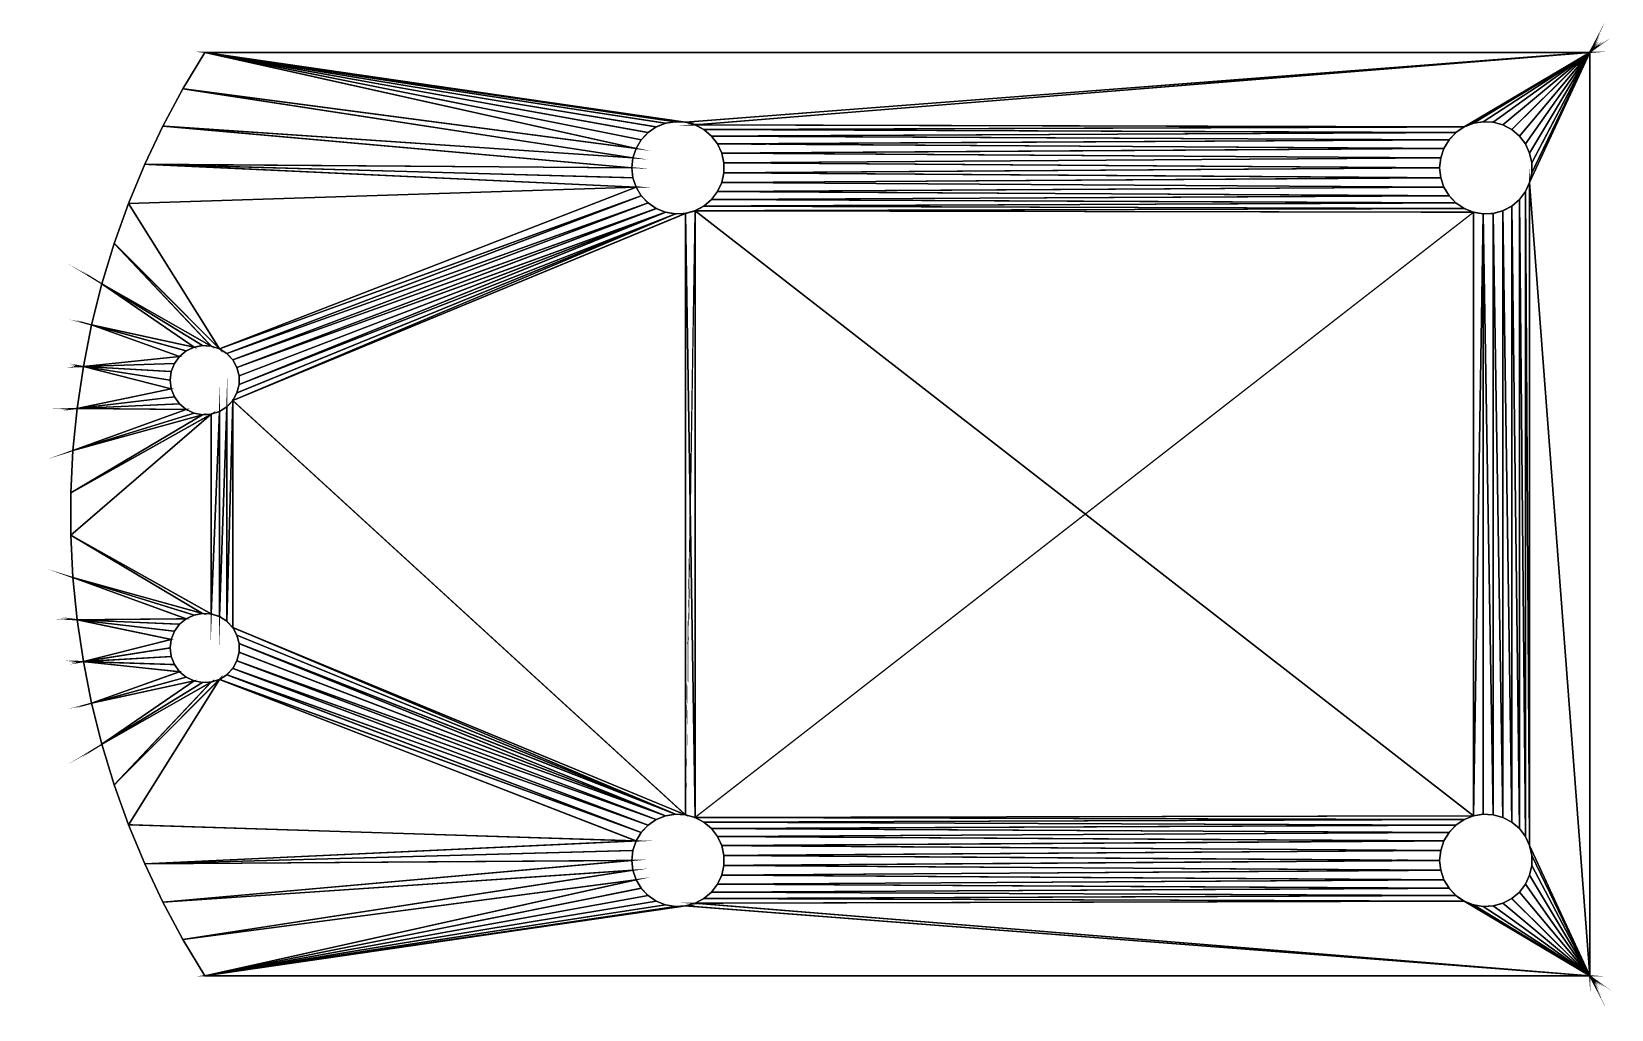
# Model space of a CAD drawing. Extents: x -0.8 to 33.5, y 12.6 to 33.8.
import ezdxf

# ---------------------------------------------------------------- set-up
doc = ezdxf.new("R2010")
doc.units = 0
doc.layers.get('0').update_dxf_attribs({"linetype": 'CONTINUOUS'})

msp = doc.modelspace()

# ---------------------------------------------------------------- linework, layer by layer
at = {"color": 253, "const_width": 0.0283}
for points in [[(30.905, 31.869), (30.689, 31.881), (32.994, 33.383), (30.905, 31.869)], [(31.47, 31.57), (31.305, 31.71), (32.994, 33.383), (31.47, 31.57)], [(31.738, 30.99), (31.691, 31.201), (32.994, 33.383), (31.738, 30.99)], [(12.331, 31.302), (2.514, 32.596), (2.986, 33.383), (12.331, 31.302)], [(13.401, 31.869), (2.986, 33.383), (32.994, 33.383), (13.401, 31.869)], [(12.331, 31.302), (2.986, 33.383), (12.443, 31.487), (12.331, 31.302)], [(12.443, 31.487), (2.986, 33.383), (12.591, 31.644), (12.443, 31.487)], [(12.591, 31.644), (2.986, 33.383), (12.77, 31.766), (12.591, 31.644)], [(12.77, 31.766), (2.986, 33.383), (12.971, 31.846), (12.77, 31.766)], [(12.971, 31.846), (2.986, 33.383), (13.185, 31.881), (12.971, 31.846)], [(13.185, 31.881), (2.986, 33.383), (13.401, 31.869), (13.185, 31.881)], [(13.401, 31.869), (32.994, 33.383), (13.609, 31.811), (13.401, 31.869)], [(13.609, 31.811), (32.994, 33.383), (30.275, 31.766), (13.609, 31.811)], [(32.994, 33.383), (30.476, 31.846), (30.275, 31.766), (32.994, 33.383)], [(32.994, 33.383), (30.689, 31.881), (30.476, 31.846), (32.994, 33.383)], [(32.994, 33.383), (31.114, 31.811), (30.905, 31.869), (32.994, 33.383)], [(32.994, 33.383), (31.305, 31.71), (31.114, 31.811), (32.994, 33.383)], [(32.994, 33.383), (31.6, 31.398), (31.47, 31.57), (32.994, 33.383)], [(32.994, 33.383), (31.691, 31.201), (31.6, 31.398), (32.994, 33.383)], [(32.994, 33.383), (31.691, 30.563), (31.738, 30.774), (32.994, 33.383)], [(32.994, 13.377), (31.691, 30.563), (32.994, 33.383), (32.994, 13.377)], [(32.994, 33.383), (31.738, 30.774), (31.738, 30.99), (32.994, 33.383)], [(12.262, 31.097), (2.08, 31.787), (2.514, 32.596), (12.262, 31.097)], [(12.262, 31.097), (2.514, 32.596), (12.331, 31.302), (12.262, 31.097)], [(12.239, 30.882), (1.687, 30.957), (2.08, 31.787), (12.239, 30.882)], [(12.239, 30.882), (2.08, 31.787), (12.262, 31.097), (12.239, 30.882)], [(13.609, 31.811), (30.275, 31.766), (13.8, 31.71), (13.609, 31.811)], [(13.8, 31.71), (30.275, 31.766), (30.096, 31.644), (13.8, 31.71)], [(13.8, 31.71), (30.096, 31.644), (13.965, 31.57), (13.8, 31.71)], [(13.965, 31.57), (30.096, 31.644), (29.947, 31.487), (13.965, 31.57)], [(13.965, 31.57), (29.947, 31.487), (14.096, 31.398), (13.965, 31.57)], [(14.096, 31.398), (29.947, 31.487), (29.836, 31.302), (14.096, 31.398)], [(14.096, 31.398), (29.836, 31.302), (14.187, 31.201), (14.096, 31.398)], [(14.187, 31.201), (29.836, 31.302), (29.767, 31.097), (14.187, 31.201)], [(14.187, 31.201), (29.767, 31.097), (14.233, 30.99), (14.187, 31.201)], [(12.331, 30.462), (1.336, 30.109), (1.687, 30.957), (12.331, 30.462)], [(12.262, 30.667), (1.687, 30.957), (12.239, 30.882), (12.262, 30.667)], [(12.262, 30.667), (12.331, 30.462), (1.687, 30.957), (12.262, 30.667)], [(14.233, 30.99), (29.767, 31.097), (29.743, 30.882), (14.233, 30.99)], [(14.233, 30.99), (29.743, 30.882), (14.233, 30.774), (14.233, 30.99)], [(14.233, 30.774), (29.743, 30.882), (29.767, 30.667), (14.233, 30.774)], [(31.691, 16.197), (31.691, 30.563), (32.994, 13.377), (31.691, 16.197)], [(12.331, 30.462), (3.306, 26.96), (1.336, 30.109), (12.331, 30.462)], [(12.443, 30.277), (3.306, 26.96), (12.331, 30.462), (12.443, 30.277)], [(14.187, 30.563), (29.836, 30.462), (14.096, 30.366), (14.187, 30.563)], [(14.096, 30.366), (29.836, 30.462), (29.947, 30.277), (14.096, 30.366)], [(14.233, 30.774), (29.767, 30.667), (14.187, 30.563), (14.233, 30.774)], [(14.187, 30.563), (29.767, 30.667), (29.836, 30.462), (14.187, 30.563)], [(31.691, 16.197), (31.6, 30.366), (31.691, 30.563), (31.691, 16.197)], [(1.336, 30.109), (3.306, 26.96), (1.026, 29.245), (1.336, 30.109)], [(12.443, 30.277), (3.465, 26.859), (3.306, 26.96), (12.443, 30.277)], [(12.591, 30.12), (3.593, 26.722), (3.465, 26.859), (12.591, 30.12)], [(12.591, 30.12), (3.465, 26.859), (12.443, 30.277), (12.591, 30.12)], [(12.77, 29.998), (3.593, 26.722), (12.591, 30.12), (12.77, 29.998)], [(13.965, 30.194), (30.096, 30.12), (13.8, 30.054), (13.965, 30.194)], [(13.8, 30.054), (30.096, 30.12), (30.275, 29.998), (13.8, 30.054)], [(14.096, 30.366), (29.947, 30.277), (13.965, 30.194), (14.096, 30.366)], [(13.965, 30.194), (29.947, 30.277), (30.096, 30.12), (13.965, 30.194)], [(31.47, 16.566), (31.305, 30.054), (31.47, 30.194), (31.47, 16.566)], [(31.6, 16.394), (31.47, 30.194), (31.6, 30.366), (31.6, 16.394)], [(31.47, 16.566), (31.47, 30.194), (31.6, 16.394), (31.47, 16.566)], [(31.6, 16.394), (31.6, 30.366), (31.691, 16.197), (31.6, 16.394)], [(3.684, 26.005), (13.185, 29.883), (3.593, 25.84), (3.684, 26.005)], [(12.77, 29.998), (3.684, 26.557), (3.593, 26.722), (12.77, 29.998)], [(3.593, 25.84), (13.401, 29.895), (13.401, 16.865), (3.593, 25.84)], [(3.593, 25.84), (13.185, 29.883), (13.401, 29.895), (3.593, 25.84)], [(12.971, 29.918), (3.731, 26.375), (3.684, 26.557), (12.971, 29.918)], [(12.971, 29.918), (3.684, 26.557), (12.77, 29.998), (12.971, 29.918)], [(3.684, 26.005), (3.731, 26.187), (13.185, 29.883), (3.684, 26.005)], [(13.185, 29.883), (3.731, 26.187), (12.971, 29.918), (13.185, 29.883)], [(12.971, 29.918), (3.731, 26.187), (3.731, 26.375), (12.971, 29.918)], [(13.401, 16.865), (13.401, 29.895), (13.609, 29.953), (13.401, 16.865)], [(13.401, 16.865), (13.609, 29.953), (13.609, 16.807), (13.401, 16.865)], [(13.8, 30.054), (30.275, 29.998), (13.609, 29.953), (13.8, 30.054)], [(13.609, 29.953), (30.275, 29.998), (30.476, 29.918), (13.609, 29.953)], [(13.609, 16.807), (13.609, 29.953), (30.476, 29.918), (13.609, 16.807)], [(13.609, 16.807), (30.476, 29.918), (30.476, 16.842), (13.609, 16.807)], [(30.476, 16.842), (30.476, 29.918), (30.689, 29.883), (30.476, 16.842)], [(30.476, 16.842), (30.689, 29.883), (30.689, 16.877), (30.476, 16.842)], [(30.905, 16.865), (30.689, 29.883), (30.905, 29.895), (30.905, 16.865)], [(30.689, 16.877), (30.689, 29.883), (30.905, 16.865), (30.689, 16.877)], [(31.114, 16.807), (30.905, 29.895), (31.114, 29.953), (31.114, 16.807)], [(30.905, 16.865), (30.905, 29.895), (31.114, 16.807), (30.905, 16.865)], [(31.305, 16.706), (31.114, 29.953), (31.305, 30.054), (31.305, 16.706)], [(31.114, 16.807), (31.114, 29.953), (31.305, 16.706), (31.114, 16.807)], [(31.305, 16.706), (31.305, 30.054), (31.47, 16.566), (31.305, 16.706)], [(1.026, 29.245), (3.127, 27.018), (0.759, 28.367), (1.026, 29.245)], [(1.026, 29.245), (3.306, 26.96), (3.127, 27.018), (1.026, 29.245)], [(0.759, 28.367), (2.755, 26.994), (0.536, 27.477), (0.759, 28.367)], [(0.759, 28.367), (3.127, 27.018), (2.939, 27.029), (0.759, 28.367)], [(0.759, 28.367), (2.939, 27.029), (2.755, 26.994), (0.759, 28.367)], [(0.536, 27.477), (2.44, 26.794), (0.356, 26.577), (0.536, 27.477)], [(0.536, 27.477), (2.755, 26.994), (2.584, 26.914), (0.536, 27.477)], [(0.536, 27.477), (2.584, 26.914), (2.44, 26.794), (0.536, 27.477)], [(0.356, 26.577), (2.44, 26.794), (2.329, 26.642), (0.356, 26.577)], [(2.26, 26.467), (2.236, 26.281), (0.356, 26.577), (2.26, 26.467)], [(0.356, 26.577), (2.26, 26.094), (0.221, 25.669), (0.356, 26.577)], [(0.356, 26.577), (2.329, 26.642), (2.26, 26.467), (0.356, 26.577)], [(0.356, 26.577), (2.236, 26.281), (2.26, 26.094), (0.356, 26.577)], [(3.306, 21.158), (3.465, 25.703), (3.465, 21.057), (3.306, 21.158)], [(0.221, 25.669), (2.26, 26.094), (2.329, 25.919), (0.221, 25.669)], [(3.127, 21.216), (3.306, 25.602), (3.306, 21.158), (3.127, 21.216)], [(2.44, 25.767), (2.584, 25.647), (0.221, 25.669), (2.44, 25.767)], [(0.221, 25.669), (2.584, 25.647), (0.131, 24.756), (0.221, 25.669)], [(0.221, 25.669), (2.329, 25.919), (2.44, 25.767), (0.221, 25.669)], [(3.306, 21.158), (3.306, 25.602), (3.465, 25.703), (3.306, 21.158)], [(3.465, 21.057), (3.465, 25.703), (3.593, 25.84), (3.465, 21.057)], [(3.465, 21.057), (3.593, 25.84), (3.593, 20.92), (3.465, 21.057)], [(3.593, 20.92), (3.593, 25.84), (13.401, 16.865), (3.593, 20.92)], [(0.131, 24.756), (2.939, 25.532), (0.086, 23.839), (0.131, 24.756)], [(0.086, 23.839), (3.127, 25.544), (0.086, 22.921), (0.086, 23.839)], [(0.086, 22.921), (3.127, 25.544), (3.127, 21.216), (0.086, 22.921)], [(0.086, 23.839), (2.939, 25.532), (3.127, 25.544), (0.086, 23.839)], [(0.131, 24.756), (2.584, 25.647), (2.755, 25.567), (0.131, 24.756)], [(0.131, 24.756), (2.755, 25.567), (2.939, 25.532), (0.131, 24.756)], [(3.127, 25.544), (3.306, 25.602), (3.127, 21.216), (3.127, 25.544)], [(2.939, 21.228), (0.131, 22.004), (0.086, 22.921), (2.939, 21.228)], [(0.086, 22.921), (3.127, 21.216), (2.939, 21.228), (0.086, 22.921)], [(2.755, 21.193), (0.131, 22.004), (2.939, 21.228), (2.755, 21.193)], [(2.584, 21.113), (0.131, 22.004), (2.755, 21.193), (2.584, 21.113)], [(2.584, 21.113), (0.221, 21.091), (0.131, 22.004), (2.584, 21.113)], [(2.44, 20.993), (0.221, 21.091), (2.584, 21.113), (2.44, 20.993)], [(2.329, 20.841), (0.221, 21.091), (2.44, 20.993), (2.329, 20.841)], [(2.26, 20.666), (0.221, 21.091), (2.329, 20.841), (2.26, 20.666)], [(2.26, 20.666), (0.356, 20.183), (0.221, 21.091), (2.26, 20.666)], [(13.185, 16.877), (3.684, 20.755), (3.593, 20.92), (13.185, 16.877)], [(3.593, 20.92), (13.401, 16.865), (13.185, 16.877), (3.593, 20.92)], [(2.236, 20.479), (0.356, 20.183), (2.26, 20.666), (2.236, 20.479)], [(13.185, 16.877), (3.731, 20.573), (3.684, 20.755), (13.185, 16.877)], [(12.971, 16.842), (3.731, 20.385), (3.731, 20.573), (12.971, 16.842)], [(12.971, 16.842), (3.731, 20.573), (13.185, 16.877), (12.971, 16.842)], [(2.44, 19.966), (0.356, 20.183), (2.329, 20.118), (2.44, 19.966)], [(2.329, 20.118), (0.356, 20.183), (2.26, 20.293), (2.329, 20.118)], [(2.26, 20.293), (0.356, 20.183), (2.236, 20.479), (2.26, 20.293)], [(2.44, 19.966), (0.536, 19.283), (0.356, 20.183), (2.44, 19.966)], [(3.684, 20.203), (12.77, 16.762), (3.593, 20.038), (3.684, 20.203)], [(12.971, 16.842), (3.684, 20.203), (3.731, 20.385), (12.971, 16.842)], [(12.77, 16.762), (3.684, 20.203), (12.971, 16.842), (12.77, 16.762)], [(2.755, 19.766), (0.536, 19.283), (2.584, 19.846), (2.755, 19.766)], [(2.584, 19.846), (0.536, 19.283), (2.44, 19.966), (2.584, 19.846)], [(3.465, 19.901), (12.443, 16.483), (3.306, 19.8), (3.465, 19.901)], [(3.593, 20.038), (12.591, 16.64), (3.465, 19.901), (3.593, 20.038)], [(3.465, 19.901), (12.591, 16.64), (12.443, 16.483), (3.465, 19.901)], [(3.593, 20.038), (12.77, 16.762), (12.591, 16.64), (3.593, 20.038)], [(3.127, 19.742), (0.759, 18.393), (2.939, 19.731), (3.127, 19.742)], [(2.939, 19.731), (0.759, 18.393), (2.755, 19.766), (2.939, 19.731)], [(2.755, 19.766), (0.759, 18.393), (0.536, 19.283), (2.755, 19.766)], [(3.127, 19.742), (1.026, 17.515), (0.759, 18.393), (3.127, 19.742)], [(3.306, 19.8), (1.336, 16.651), (1.026, 17.515), (3.306, 19.8)], [(3.306, 19.8), (1.026, 17.515), (3.127, 19.742), (3.306, 19.8)], [(12.331, 16.298), (1.336, 16.651), (3.306, 19.8), (12.331, 16.298)], [(3.306, 19.8), (12.443, 16.483), (12.331, 16.298), (3.306, 19.8)], [(30.275, 16.762), (13.8, 16.706), (13.609, 16.807), (30.275, 16.762)], [(30.275, 16.762), (13.609, 16.807), (30.476, 16.842), (30.275, 16.762)], [(30.096, 16.64), (13.8, 16.706), (30.275, 16.762), (30.096, 16.64)], [(12.331, 16.298), (1.687, 15.803), (1.336, 16.651), (12.331, 16.298)], [(30.096, 16.64), (13.965, 16.566), (13.8, 16.706), (30.096, 16.64)], [(29.947, 16.483), (14.096, 16.394), (13.965, 16.566), (29.947, 16.483)], [(29.947, 16.483), (13.965, 16.566), (30.096, 16.64), (29.947, 16.483)], [(29.836, 16.298), (14.096, 16.394), (29.947, 16.483), (29.836, 16.298)], [(12.262, 16.093), (1.687, 15.803), (12.331, 16.298), (12.262, 16.093)], [(12.239, 15.878), (1.687, 15.803), (12.262, 16.093), (12.239, 15.878)], [(29.836, 16.298), (14.187, 16.197), (14.096, 16.394), (29.836, 16.298)], [(29.767, 16.093), (14.233, 15.986), (14.187, 16.197), (29.767, 16.093)], [(29.767, 16.093), (14.187, 16.197), (29.836, 16.298), (29.767, 16.093)], [(29.743, 15.878), (14.233, 15.986), (29.767, 16.093), (29.743, 15.878)], [(32.994, 13.377), (31.738, 15.986), (31.691, 16.197), (32.994, 13.377)], [(12.239, 15.878), (2.08, 14.973), (1.687, 15.803), (12.239, 15.878)], [(12.262, 15.663), (2.08, 14.973), (12.239, 15.878), (12.262, 15.663)], [(14.233, 15.77), (29.767, 15.663), (14.187, 15.559), (14.233, 15.77)], [(29.743, 15.878), (14.233, 15.77), (14.233, 15.986), (29.743, 15.878)], [(29.767, 15.663), (14.233, 15.77), (29.743, 15.878), (29.767, 15.663)], [(32.994, 13.377), (31.691, 15.559), (31.738, 15.77), (32.994, 13.377)], [(31.738, 15.77), (31.738, 15.986), (32.994, 13.377), (31.738, 15.77)], [(12.262, 15.663), (2.514, 14.164), (2.08, 14.973), (12.262, 15.663)], [(12.331, 15.458), (2.986, 13.377), (2.514, 14.164), (12.331, 15.458)], [(12.331, 15.458), (2.514, 14.164), (12.262, 15.663), (12.331, 15.458)], [(12.443, 15.273), (2.986, 13.377), (12.331, 15.458), (12.443, 15.273)], [(14.187, 15.559), (29.836, 15.458), (14.096, 15.362), (14.187, 15.559)], [(14.096, 15.362), (29.836, 15.458), (29.947, 15.273), (14.096, 15.362)], [(14.187, 15.559), (29.767, 15.663), (29.836, 15.458), (14.187, 15.559)], [(32.994, 13.377), (31.6, 15.362), (31.691, 15.559), (32.994, 13.377)], [(12.591, 15.116), (2.986, 13.377), (12.443, 15.273), (12.591, 15.116)], [(12.77, 14.994), (2.986, 13.377), (12.591, 15.116), (12.77, 14.994)], [(13.8, 15.05), (30.275, 14.994), (13.609, 14.949), (13.8, 15.05)], [(13.965, 15.19), (30.096, 15.116), (13.8, 15.05), (13.965, 15.19)], [(13.8, 15.05), (30.096, 15.116), (30.275, 14.994), (13.8, 15.05)], [(14.096, 15.362), (29.947, 15.273), (13.965, 15.19), (14.096, 15.362)], [(13.965, 15.19), (29.947, 15.273), (30.096, 15.116), (13.965, 15.19)], [(32.994, 13.377), (31.114, 14.949), (31.305, 15.05), (32.994, 13.377)], [(32.994, 13.377), (31.305, 15.05), (31.47, 15.19), (32.994, 13.377)], [(31.47, 15.19), (31.6, 15.362), (32.994, 13.377), (31.47, 15.19)], [(13.401, 14.891), (32.994, 13.377), (2.986, 13.377), (13.401, 14.891)], [(12.971, 14.914), (2.986, 13.377), (12.77, 14.994), (12.971, 14.914)], [(13.185, 14.879), (2.986, 13.377), (12.971, 14.914), (13.185, 14.879)], [(13.401, 14.891), (2.986, 13.377), (13.185, 14.879), (13.401, 14.891)], [(13.609, 14.949), (32.994, 13.377), (13.401, 14.891), (13.609, 14.949)], [(13.609, 14.949), (30.275, 14.994), (32.994, 13.377), (13.609, 14.949)], [(30.275, 14.994), (30.476, 14.914), (32.994, 13.377), (30.275, 14.994)], [(32.994, 13.377), (30.476, 14.914), (30.689, 14.879), (32.994, 13.377)], [(32.994, 13.377), (30.689, 14.879), (30.905, 14.891), (32.994, 13.377)], [(30.905, 14.891), (31.114, 14.949), (32.994, 13.377), (30.905, 14.891)]]:
    msp.add_lwpolyline(points, dxfattribs=at)
at = {"color": 253}
for points in [[(2.986, 33.383, 0.8), (2.986, 33.383, 0), (2.514, 32.596, 0.8), (2.986, 33.383, 0.8)], [(2.514, 32.596, 0.8), (2.986, 33.383, 0), (2.514, 32.596, 0), (2.514, 32.596, 0.8)], [(2.514, 32.596, 0.8), (12.331, 31.302, 0.8), (2.986, 33.383, 0.8), (2.514, 32.596, 0.8)], [(32.994, 33.383, 0), (2.986, 33.383, 0), (32.994, 33.383, 0.8), (32.994, 33.383, 0)], [(32.994, 33.383, 0.8), (2.986, 33.383, 0), (2.986, 33.383, 0.8), (32.994, 33.383, 0.8)], [(2.986, 33.383, 0.8), (12.331, 31.302, 0.8), (12.443, 31.487, 0.8), (2.986, 33.383, 0.8)], [(2.986, 33.383, 0.8), (12.443, 31.487, 0.8), (12.591, 31.644, 0.8), (2.986, 33.383, 0.8)], [(12.591, 31.644, 0.8), (12.77, 31.766, 0.8), (2.986, 33.383, 0.8), (12.591, 31.644, 0.8)], [(2.986, 33.383, 0.8), (12.77, 31.766, 0.8), (12.971, 31.846, 0.8), (2.986, 33.383, 0.8)], [(2.986, 33.383, 0.8), (12.971, 31.846, 0.8), (13.185, 31.881, 0.8), (2.986, 33.383, 0.8)], [(13.185, 31.881, 0.8), (13.401, 31.869, 0.8), (2.986, 33.383, 0.8), (13.185, 31.881, 0.8)], [(2.986, 33.383, 0.8), (13.401, 31.869, 0.8), (32.994, 33.383, 0.8), (2.986, 33.383, 0.8)], [(32.994, 33.383, 0.8), (13.401, 31.869, 0.8), (13.609, 31.811, 0.8), (32.994, 33.383, 0.8)], [(32.994, 33.383, 0.8), (13.609, 31.811, 0.8), (30.275, 31.766, 0.8), (32.994, 33.383, 0.8)], [(30.275, 31.766, 0.8), (30.476, 31.846, 0.8), (32.994, 33.383, 0.8), (30.275, 31.766, 0.8)], [(32.994, 33.383, 0.8), (30.476, 31.846, 0.8), (30.689, 31.881, 0.8), (32.994, 33.383, 0.8)], [(32.994, 33.383, 0.8), (30.689, 31.881, 0.8), (30.905, 31.869, 0.8), (32.994, 33.383, 0.8)], [(30.905, 31.869, 0.8), (31.114, 31.811, 0.8), (32.994, 33.383, 0.8), (30.905, 31.869, 0.8)], [(32.994, 33.383, 0.8), (31.114, 31.811, 0.8), (31.305, 31.71, 0.8), (32.994, 33.383, 0.8)], [(32.994, 33.383, 0.8), (31.305, 31.71, 0.8), (31.47, 31.57, 0.8), (32.994, 33.383, 0.8)], [(31.47, 31.57, 0.8), (31.6, 31.398, 0.8), (32.994, 33.383, 0.8), (31.47, 31.57, 0.8)], [(32.994, 33.383, 0.8), (31.6, 31.398, 0.8), (31.691, 31.201, 0.8), (32.994, 33.383, 0.8)], [(32.994, 33.383, 0.8), (31.691, 31.201, 0.8), (31.738, 30.99, 0.8), (32.994, 33.383, 0.8)], [(32.994, 33.383, 0.8), (31.738, 30.774, 0.8), (31.691, 30.563, 0.8), (32.994, 33.383, 0.8)], [(32.994, 33.383, 0.8), (31.691, 30.563, 0.8), (32.994, 13.377, 0.8), (32.994, 33.383, 0.8)], [(31.738, 30.99, 0.8), (31.738, 30.774, 0.8), (32.994, 33.383, 0.8), (31.738, 30.99, 0.8)], [(32.994, 13.377, 0), (32.994, 33.383, 0), (32.994, 13.377, 0.8), (32.994, 13.377, 0)], [(32.994, 13.377, 0.8), (32.994, 33.383, 0), (32.994, 33.383, 0.8), (32.994, 13.377, 0.8)], [(2.514, 32.596, 0.8), (2.514, 32.596, 0), (2.08, 31.787, 0.8), (2.514, 32.596, 0.8)], [(2.08, 31.787, 0.8), (2.514, 32.596, 0), (2.08, 31.787, 0), (2.08, 31.787, 0.8)], [(2.08, 31.787, 0.8), (12.262, 31.097, 0.8), (2.514, 32.596, 0.8), (2.08, 31.787, 0.8)], [(2.514, 32.596, 0.8), (12.262, 31.097, 0.8), (12.331, 31.302, 0.8), (2.514, 32.596, 0.8)], [(12.77, 31.766, 0.8), (12.77, 31.766, 0), (12.971, 31.846, 0.8), (12.77, 31.766, 0.8)], [(12.971, 31.846, 0.8), (12.77, 31.766, 0), (12.971, 31.846, 0), (12.971, 31.846, 0.8)], [(12.971, 31.846, 0.8), (12.971, 31.846, 0), (13.185, 31.881, 0.8), (12.971, 31.846, 0.8)], [(13.185, 31.881, 0.8), (12.971, 31.846, 0), (13.185, 31.881, 0), (13.185, 31.881, 0.8)], [(13.185, 31.881, 0.8), (13.185, 31.881, 0), (13.401, 31.869, 0.8), (13.185, 31.881, 0.8)], [(13.401, 31.869, 0.8), (13.185, 31.881, 0), (13.401, 31.869, 0), (13.401, 31.869, 0.8)], [(13.401, 31.869, 0.8), (13.401, 31.869, 0), (13.609, 31.811, 0.8), (13.401, 31.869, 0.8)], [(13.609, 31.811, 0.8), (13.401, 31.869, 0), (13.609, 31.811, 0), (13.609, 31.811, 0.8)], [(30.275, 31.766, 0.8), (30.275, 31.766, 0), (30.476, 31.846, 0.8), (30.275, 31.766, 0.8)], [(30.476, 31.846, 0.8), (30.275, 31.766, 0), (30.476, 31.846, 0), (30.476, 31.846, 0.8)], [(30.476, 31.846, 0.8), (30.476, 31.846, 0), (30.689, 31.881, 0.8), (30.476, 31.846, 0.8)], [(30.689, 31.881, 0.8), (30.476, 31.846, 0), (30.689, 31.881, 0), (30.689, 31.881, 0.8)], [(30.689, 31.881, 0.8), (30.689, 31.881, 0), (30.905, 31.869, 0.8), (30.689, 31.881, 0.8)], [(30.905, 31.869, 0.8), (30.689, 31.881, 0), (30.905, 31.869, 0), (30.905, 31.869, 0.8)], [(30.905, 31.869, 0.8), (30.905, 31.869, 0), (31.114, 31.811, 0.8), (30.905, 31.869, 0.8)], [(31.114, 31.811, 0.8), (30.905, 31.869, 0), (31.114, 31.811, 0), (31.114, 31.811, 0.8)], [(2.08, 31.787, 0.8), (2.08, 31.787, 0), (1.687, 30.957, 0.8), (2.08, 31.787, 0.8)], [(1.687, 30.957, 0.8), (2.08, 31.787, 0), (1.687, 30.957, 0), (1.687, 30.957, 0.8)], [(1.687, 30.957, 0.8), (12.239, 30.882, 0.8), (2.08, 31.787, 0.8), (1.687, 30.957, 0.8)], [(2.08, 31.787, 0.8), (12.239, 30.882, 0.8), (12.262, 31.097, 0.8), (2.08, 31.787, 0.8)], [(12.443, 31.487, 0.8), (12.443, 31.487, 0), (12.591, 31.644, 0.8), (12.443, 31.487, 0.8)], [(12.591, 31.644, 0.8), (12.443, 31.487, 0), (12.591, 31.644, 0), (12.591, 31.644, 0.8)], [(12.591, 31.644, 0.8), (12.591, 31.644, 0), (12.77, 31.766, 0.8), (12.591, 31.644, 0.8)], [(12.77, 31.766, 0.8), (12.591, 31.644, 0), (12.77, 31.766, 0), (12.77, 31.766, 0.8)], [(13.609, 31.811, 0.8), (13.609, 31.811, 0), (13.8, 31.71, 0.8), (13.609, 31.811, 0.8)], [(13.8, 31.71, 0.8), (13.609, 31.811, 0), (13.8, 31.71, 0), (13.8, 31.71, 0.8)], [(30.275, 31.766, 0.8), (13.609, 31.811, 0.8), (13.8, 31.71, 0.8), (30.275, 31.766, 0.8)], [(30.275, 31.766, 0.8), (13.8, 31.71, 0.8), (30.096, 31.644, 0.8), (30.275, 31.766, 0.8)], [(13.8, 31.71, 0.8), (13.8, 31.71, 0), (13.965, 31.57, 0.8), (13.8, 31.71, 0.8)], [(13.965, 31.57, 0.8), (13.8, 31.71, 0), (13.965, 31.57, 0), (13.965, 31.57, 0.8)], [(30.096, 31.644, 0.8), (13.8, 31.71, 0.8), (13.965, 31.57, 0.8), (30.096, 31.644, 0.8)], [(30.096, 31.644, 0.8), (13.965, 31.57, 0.8), (29.947, 31.487, 0.8), (30.096, 31.644, 0.8)], [(13.965, 31.57, 0.8), (13.965, 31.57, 0), (14.096, 31.398, 0.8), (13.965, 31.57, 0.8)], [(14.096, 31.398, 0.8), (13.965, 31.57, 0), (14.096, 31.398, 0), (14.096, 31.398, 0.8)], [(29.947, 31.487, 0.8), (13.965, 31.57, 0.8), (14.096, 31.398, 0.8), (29.947, 31.487, 0.8)], [(29.947, 31.487, 0.8), (29.947, 31.487, 0), (30.096, 31.644, 0.8), (29.947, 31.487, 0.8)], [(30.096, 31.644, 0.8), (29.947, 31.487, 0), (30.096, 31.644, 0), (30.096, 31.644, 0.8)], [(30.096, 31.644, 0.8), (30.096, 31.644, 0), (30.275, 31.766, 0.8), (30.096, 31.644, 0.8)], [(30.275, 31.766, 0.8), (30.096, 31.644, 0), (30.275, 31.766, 0), (30.275, 31.766, 0.8)], [(31.114, 31.811, 0.8), (31.114, 31.811, 0), (31.305, 31.71, 0.8), (31.114, 31.811, 0.8)], [(31.305, 31.71, 0.8), (31.114, 31.811, 0), (31.305, 31.71, 0), (31.305, 31.71, 0.8)], [(31.305, 31.71, 0.8), (31.305, 31.71, 0), (31.47, 31.57, 0.8), (31.305, 31.71, 0.8)], [(31.47, 31.57, 0.8), (31.305, 31.71, 0), (31.47, 31.57, 0), (31.47, 31.57, 0.8)], [(31.47, 31.57, 0.8), (31.47, 31.57, 0), (31.6, 31.398, 0.8), (31.47, 31.57, 0.8)], [(31.6, 31.398, 0.8), (31.47, 31.57, 0), (31.6, 31.398, 0), (31.6, 31.398, 0.8)], [(12.262, 31.097, 0.8), (12.262, 31.097, 0), (12.331, 31.302, 0.8), (12.262, 31.097, 0.8)], [(12.331, 31.302, 0.8), (12.262, 31.097, 0), (12.331, 31.302, 0), (12.331, 31.302, 0.8)], [(12.331, 31.302, 0.8), (12.331, 31.302, 0), (12.443, 31.487, 0.8), (12.331, 31.302, 0.8)], [(12.443, 31.487, 0.8), (12.331, 31.302, 0), (12.443, 31.487, 0), (12.443, 31.487, 0.8)], [(29.947, 31.487, 0.8), (14.096, 31.398, 0.8), (29.836, 31.302, 0.8), (29.947, 31.487, 0.8)], [(14.096, 31.398, 0.8), (14.096, 31.398, 0), (14.187, 31.201, 0.8), (14.096, 31.398, 0.8)], [(14.187, 31.201, 0.8), (14.096, 31.398, 0), (14.187, 31.201, 0), (14.187, 31.201, 0.8)], [(29.836, 31.302, 0.8), (14.096, 31.398, 0.8), (14.187, 31.201, 0.8), (29.836, 31.302, 0.8)], [(29.836, 31.302, 0.8), (14.187, 31.201, 0.8), (29.767, 31.097, 0.8), (29.836, 31.302, 0.8)], [(14.187, 31.201, 0.8), (14.187, 31.201, 0), (14.233, 30.99, 0.8), (14.187, 31.201, 0.8)], [(14.233, 30.99, 0.8), (14.187, 31.201, 0), (14.233, 30.99, 0), (14.233, 30.99, 0.8)], [(29.767, 31.097, 0.8), (14.187, 31.201, 0.8), (14.233, 30.99, 0.8), (29.767, 31.097, 0.8)], [(29.767, 31.097, 0.8), (29.767, 31.097, 0), (29.836, 31.302, 0.8), (29.767, 31.097, 0.8)], [(29.836, 31.302, 0.8), (29.767, 31.097, 0), (29.836, 31.302, 0), (29.836, 31.302, 0.8)], [(29.836, 31.302, 0.8), (29.836, 31.302, 0), (29.947, 31.487, 0.8), (29.836, 31.302, 0.8)], [(29.947, 31.487, 0.8), (29.836, 31.302, 0), (29.947, 31.487, 0), (29.947, 31.487, 0.8)], [(31.6, 31.398, 0.8), (31.6, 31.398, 0), (31.691, 31.201, 0.8), (31.6, 31.398, 0.8)], [(31.691, 31.201, 0.8), (31.6, 31.398, 0), (31.691, 31.201, 0), (31.691, 31.201, 0.8)], [(31.691, 31.201, 0.8), (31.691, 31.201, 0), (31.738, 30.99, 0.8), (31.691, 31.201, 0.8)], [(31.738, 30.99, 0.8), (31.691, 31.201, 0), (31.738, 30.99, 0), (31.738, 30.99, 0.8)], [(1.687, 30.957, 0.8), (1.687, 30.957, 0), (1.336, 30.109, 0.8), (1.687, 30.957, 0.8)], [(1.336, 30.109, 0.8), (1.687, 30.957, 0), (1.336, 30.109, 0), (1.336, 30.109, 0.8)], [(1.336, 30.109, 0.8), (12.331, 30.462, 0.8), (1.687, 30.957, 0.8), (1.336, 30.109, 0.8)], [(1.687, 30.957, 0.8), (12.331, 30.462, 0.8), (12.262, 30.667, 0.8), (1.687, 30.957, 0.8)], [(1.687, 30.957, 0.8), (12.262, 30.667, 0.8), (12.239, 30.882, 0.8), (1.687, 30.957, 0.8)], [(12.239, 30.882, 0.8), (12.239, 30.882, 0), (12.262, 31.097, 0.8), (12.239, 30.882, 0.8)], [(12.262, 31.097, 0.8), (12.239, 30.882, 0), (12.262, 31.097, 0), (12.262, 31.097, 0.8)], [(12.262, 30.667, 0.8), (12.262, 30.667, 0), (12.239, 30.882, 0.8), (12.262, 30.667, 0.8)], [(12.239, 30.882, 0.8), (12.262, 30.667, 0), (12.239, 30.882, 0), (12.239, 30.882, 0.8)], [(29.767, 31.097, 0.8), (14.233, 30.99, 0.8), (29.743, 30.882, 0.8), (29.767, 31.097, 0.8)], [(14.233, 30.99, 0.8), (14.233, 30.99, 0), (14.233, 30.774, 0.8), (14.233, 30.99, 0.8)], [(14.233, 30.774, 0.8), (14.233, 30.99, 0), (14.233, 30.774, 0), (14.233, 30.774, 0.8)], [(29.743, 30.882, 0.8), (14.233, 30.99, 0.8), (14.233, 30.774, 0.8), (29.743, 30.882, 0.8)], [(29.743, 30.882, 0.8), (14.233, 30.774, 0.8), (29.767, 30.667, 0.8), (29.743, 30.882, 0.8)], [(29.743, 30.882, 0.8), (29.743, 30.882, 0), (29.767, 31.097, 0.8), (29.743, 30.882, 0.8)], [(29.767, 31.097, 0.8), (29.743, 30.882, 0), (29.767, 31.097, 0), (29.767, 31.097, 0.8)], [(29.767, 30.667, 0.8), (29.767, 30.667, 0), (29.743, 30.882, 0.8), (29.767, 30.667, 0.8)], [(29.743, 30.882, 0.8), (29.767, 30.667, 0), (29.743, 30.882, 0), (29.743, 30.882, 0.8)], [(31.738, 30.99, 0.8), (31.738, 30.99, 0), (31.738, 30.774, 0.8), (31.738, 30.99, 0.8)], [(31.738, 30.774, 0.8), (31.738, 30.99, 0), (31.738, 30.774, 0), (31.738, 30.774, 0.8)], [(12.331, 30.462, 0.8), (12.331, 30.462, 0), (12.262, 30.667, 0.8), (12.331, 30.462, 0.8)], [(12.262, 30.667, 0.8), (12.331, 30.462, 0), (12.262, 30.667, 0), (12.262, 30.667, 0.8)], [(14.187, 30.563, 0.8), (14.187, 30.563, 0), (14.096, 30.366, 0.8), (14.187, 30.563, 0.8)], [(14.096, 30.366, 0.8), (14.187, 30.563, 0), (14.096, 30.366, 0), (14.096, 30.366, 0.8)], [(29.836, 30.462, 0.8), (14.187, 30.563, 0.8), (14.096, 30.366, 0.8), (29.836, 30.462, 0.8)], [(14.233, 30.774, 0.8), (14.233, 30.774, 0), (14.187, 30.563, 0.8), (14.233, 30.774, 0.8)], [(14.187, 30.563, 0.8), (14.233, 30.774, 0), (14.187, 30.563, 0), (14.187, 30.563, 0.8)], [(29.767, 30.667, 0.8), (14.233, 30.774, 0.8), (14.187, 30.563, 0.8), (29.767, 30.667, 0.8)], [(29.767, 30.667, 0.8), (14.187, 30.563, 0.8), (29.836, 30.462, 0.8), (29.767, 30.667, 0.8)], [(29.836, 30.462, 0.8), (29.836, 30.462, 0), (29.767, 30.667, 0.8), (29.836, 30.462, 0.8)], [(29.767, 30.667, 0.8), (29.836, 30.462, 0), (29.767, 30.667, 0), (29.767, 30.667, 0.8)], [(31.691, 30.563, 0.8), (31.691, 30.563, 0), (31.6, 30.366, 0.8), (31.691, 30.563, 0.8)], [(31.6, 30.366, 0.8), (31.691, 30.563, 0), (31.6, 30.366, 0), (31.6, 30.366, 0.8)], [(31.691, 30.563, 0.8), (31.6, 30.366, 0.8), (31.691, 16.197, 0.8), (31.691, 30.563, 0.8)], [(31.738, 30.774, 0.8), (31.738, 30.774, 0), (31.691, 30.563, 0.8), (31.738, 30.774, 0.8)], [(31.691, 30.563, 0.8), (31.738, 30.774, 0), (31.691, 30.563, 0), (31.691, 30.563, 0.8)], [(32.994, 13.377, 0.8), (31.691, 30.563, 0.8), (31.691, 16.197, 0.8), (32.994, 13.377, 0.8)], [(1.336, 30.109, 0.8), (3.306, 26.96, 0.8), (12.331, 30.462, 0.8), (1.336, 30.109, 0.8)], [(12.331, 30.462, 0.8), (3.306, 26.96, 0.8), (12.443, 30.277, 0.8), (12.331, 30.462, 0.8)], [(12.443, 30.277, 0.8), (3.306, 26.96, 0.8), (3.465, 26.859, 0.8), (12.443, 30.277, 0.8)], [(12.443, 30.277, 0.8), (3.465, 26.859, 0.8), (12.591, 30.12, 0.8), (12.443, 30.277, 0.8)], [(12.443, 30.277, 0.8), (12.443, 30.277, 0), (12.331, 30.462, 0.8), (12.443, 30.277, 0.8)], [(12.331, 30.462, 0.8), (12.443, 30.277, 0), (12.331, 30.462, 0), (12.331, 30.462, 0.8)], [(12.591, 30.12, 0.8), (12.591, 30.12, 0), (12.443, 30.277, 0.8), (12.591, 30.12, 0.8)], [(12.443, 30.277, 0.8), (12.591, 30.12, 0), (12.443, 30.277, 0), (12.443, 30.277, 0.8)], [(13.965, 30.194, 0.8), (13.965, 30.194, 0), (13.8, 30.054, 0.8), (13.965, 30.194, 0.8)], [(13.8, 30.054, 0.8), (13.965, 30.194, 0), (13.8, 30.054, 0), (13.8, 30.054, 0.8)], [(30.096, 30.12, 0.8), (13.965, 30.194, 0.8), (13.8, 30.054, 0.8), (30.096, 30.12, 0.8)], [(14.096, 30.366, 0.8), (14.096, 30.366, 0), (13.965, 30.194, 0.8), (14.096, 30.366, 0.8)], [(13.965, 30.194, 0.8), (14.096, 30.366, 0), (13.965, 30.194, 0), (13.965, 30.194, 0.8)], [(29.947, 30.277, 0.8), (14.096, 30.366, 0.8), (13.965, 30.194, 0.8), (29.947, 30.277, 0.8)], [(29.947, 30.277, 0.8), (13.965, 30.194, 0.8), (30.096, 30.12, 0.8), (29.947, 30.277, 0.8)], [(29.836, 30.462, 0.8), (14.096, 30.366, 0.8), (29.947, 30.277, 0.8), (29.836, 30.462, 0.8)], [(29.947, 30.277, 0.8), (29.947, 30.277, 0), (29.836, 30.462, 0.8), (29.947, 30.277, 0.8)], [(29.836, 30.462, 0.8), (29.947, 30.277, 0), (29.836, 30.462, 0), (29.836, 30.462, 0.8)], [(30.096, 30.12, 0.8), (30.096, 30.12, 0), (29.947, 30.277, 0.8), (30.096, 30.12, 0.8)], [(29.947, 30.277, 0.8), (30.096, 30.12, 0), (29.947, 30.277, 0), (29.947, 30.277, 0.8)], [(31.47, 30.194, 0.8), (31.47, 30.194, 0), (31.305, 30.054, 0.8), (31.47, 30.194, 0.8)], [(31.305, 30.054, 0.8), (31.47, 30.194, 0), (31.305, 30.054, 0), (31.305, 30.054, 0.8)], [(31.47, 16.566, 0.8), (31.47, 30.194, 0.8), (31.305, 30.054, 0.8), (31.47, 16.566, 0.8)], [(31.6, 30.366, 0.8), (31.6, 30.366, 0), (31.47, 30.194, 0.8), (31.6, 30.366, 0.8)], [(31.47, 30.194, 0.8), (31.6, 30.366, 0), (31.47, 30.194, 0), (31.47, 30.194, 0.8)], [(31.6, 16.394, 0.8), (31.6, 30.366, 0.8), (31.47, 30.194, 0.8), (31.6, 16.394, 0.8)], [(31.6, 16.394, 0.8), (31.47, 30.194, 0.8), (31.47, 16.566, 0.8), (31.6, 16.394, 0.8)], [(31.691, 16.197, 0.8), (31.6, 30.366, 0.8), (31.6, 16.394, 0.8), (31.691, 16.197, 0.8)], [(1.336, 30.109, 0.8), (1.336, 30.109, 0), (1.026, 29.245, 0.8), (1.336, 30.109, 0.8)], [(1.026, 29.245, 0.8), (1.336, 30.109, 0), (1.026, 29.245, 0), (1.026, 29.245, 0.8)], [(1.026, 29.245, 0.8), (3.306, 26.96, 0.8), (1.336, 30.109, 0.8), (1.026, 29.245, 0.8)], [(12.591, 30.12, 0.8), (3.465, 26.859, 0.8), (3.593, 26.722, 0.8), (12.591, 30.12, 0.8)], [(12.591, 30.12, 0.8), (3.593, 26.722, 0.8), (12.77, 29.998, 0.8), (12.591, 30.12, 0.8)], [(12.77, 29.998, 0.8), (3.593, 26.722, 0.8), (3.684, 26.557, 0.8), (12.77, 29.998, 0.8)], [(13.401, 16.865, 0.8), (13.401, 29.895, 0.8), (3.593, 25.84, 0.8), (13.401, 16.865, 0.8)], [(13.401, 29.895, 0.8), (13.185, 29.883, 0.8), (3.593, 25.84, 0.8), (13.401, 29.895, 0.8)], [(13.185, 29.883, 0.8), (3.684, 26.005, 0.8), (3.593, 25.84, 0.8), (13.185, 29.883, 0.8)], [(12.77, 29.998, 0.8), (3.684, 26.557, 0.8), (12.971, 29.918, 0.8), (12.77, 29.998, 0.8)], [(12.971, 29.918, 0.8), (3.684, 26.557, 0.8), (3.731, 26.375, 0.8), (12.971, 29.918, 0.8)], [(13.185, 29.883, 0.8), (3.731, 26.187, 0.8), (3.684, 26.005, 0.8), (13.185, 29.883, 0.8)], [(12.971, 29.918, 0.8), (3.731, 26.375, 0.8), (3.731, 26.187, 0.8), (12.971, 29.918, 0.8)], [(12.971, 29.918, 0.8), (3.731, 26.187, 0.8), (13.185, 29.883, 0.8), (12.971, 29.918, 0.8)], [(12.77, 29.998, 0.8), (12.77, 29.998, 0), (12.591, 30.12, 0.8), (12.77, 29.998, 0.8)], [(12.591, 30.12, 0.8), (12.77, 29.998, 0), (12.591, 30.12, 0), (12.591, 30.12, 0.8)], [(12.971, 29.918, 0.8), (12.971, 29.918, 0), (12.77, 29.998, 0.8), (12.971, 29.918, 0.8)], [(12.77, 29.998, 0.8), (12.971, 29.918, 0), (12.77, 29.998, 0), (12.77, 29.998, 0.8)], [(13.185, 29.883, 0.8), (13.185, 29.883, 0), (12.971, 29.918, 0.8), (13.185, 29.883, 0.8)], [(12.971, 29.918, 0.8), (13.185, 29.883, 0), (12.971, 29.918, 0), (12.971, 29.918, 0.8)], [(13.401, 29.895, 0.8), (13.401, 29.895, 0), (13.185, 29.883, 0.8), (13.401, 29.895, 0.8)], [(13.185, 29.883, 0.8), (13.401, 29.895, 0), (13.185, 29.883, 0), (13.185, 29.883, 0.8)], [(13.609, 29.953, 0.8), (13.609, 29.953, 0), (13.401, 29.895, 0.8), (13.609, 29.953, 0.8)], [(13.401, 29.895, 0.8), (13.609, 29.953, 0), (13.401, 29.895, 0), (13.401, 29.895, 0.8)], [(13.609, 16.807, 0.8), (13.609, 29.953, 0.8), (13.401, 29.895, 0.8), (13.609, 16.807, 0.8)], [(13.609, 16.807, 0.8), (13.401, 29.895, 0.8), (13.401, 16.865, 0.8), (13.609, 16.807, 0.8)], [(13.8, 30.054, 0.8), (13.8, 30.054, 0), (13.609, 29.953, 0.8), (13.8, 30.054, 0.8)], [(13.609, 29.953, 0.8), (13.8, 30.054, 0), (13.609, 29.953, 0), (13.609, 29.953, 0.8)], [(30.275, 29.998, 0.8), (13.8, 30.054, 0.8), (13.609, 29.953, 0.8), (30.275, 29.998, 0.8)], [(30.275, 29.998, 0.8), (13.609, 29.953, 0.8), (30.476, 29.918, 0.8), (30.275, 29.998, 0.8)], [(30.476, 29.918, 0.8), (13.609, 29.953, 0.8), (30.476, 16.842, 0.8), (30.476, 29.918, 0.8)], [(30.476, 16.842, 0.8), (13.609, 29.953, 0.8), (13.609, 16.807, 0.8), (30.476, 16.842, 0.8)], [(30.096, 30.12, 0.8), (13.8, 30.054, 0.8), (30.275, 29.998, 0.8), (30.096, 30.12, 0.8)], [(30.275, 29.998, 0.8), (30.275, 29.998, 0), (30.096, 30.12, 0.8), (30.275, 29.998, 0.8)], [(30.096, 30.12, 0.8), (30.275, 29.998, 0), (30.096, 30.12, 0), (30.096, 30.12, 0.8)], [(30.476, 29.918, 0.8), (30.476, 29.918, 0), (30.275, 29.998, 0.8), (30.476, 29.918, 0.8)], [(30.275, 29.998, 0.8), (30.476, 29.918, 0), (30.275, 29.998, 0), (30.275, 29.998, 0.8)], [(30.689, 29.883, 0.8), (30.689, 29.883, 0), (30.476, 29.918, 0.8), (30.689, 29.883, 0.8)], [(30.476, 29.918, 0.8), (30.689, 29.883, 0), (30.476, 29.918, 0), (30.476, 29.918, 0.8)], [(30.476, 29.918, 0.8), (30.476, 16.842, 0.8), (30.689, 29.883, 0.8), (30.476, 29.918, 0.8)], [(30.689, 29.883, 0.8), (30.476, 16.842, 0.8), (30.689, 16.877, 0.8), (30.689, 29.883, 0.8)], [(30.905, 29.895, 0.8), (30.905, 29.895, 0), (30.689, 29.883, 0.8), (30.905, 29.895, 0.8)], [(30.689, 29.883, 0.8), (30.905, 29.895, 0), (30.689, 29.883, 0), (30.689, 29.883, 0.8)], [(30.905, 16.865, 0.8), (30.905, 29.895, 0.8), (30.689, 29.883, 0.8), (30.905, 16.865, 0.8)], [(30.689, 29.883, 0.8), (30.689, 16.877, 0.8), (30.905, 16.865, 0.8), (30.689, 29.883, 0.8)], [(31.114, 29.953, 0.8), (31.114, 29.953, 0), (30.905, 29.895, 0.8), (31.114, 29.953, 0.8)], [(30.905, 29.895, 0.8), (31.114, 29.953, 0), (30.905, 29.895, 0), (30.905, 29.895, 0.8)], [(31.114, 16.807, 0.8), (31.114, 29.953, 0.8), (30.905, 29.895, 0.8), (31.114, 16.807, 0.8)], [(31.114, 16.807, 0.8), (30.905, 29.895, 0.8), (30.905, 16.865, 0.8), (31.114, 16.807, 0.8)], [(31.305, 30.054, 0.8), (31.305, 30.054, 0), (31.114, 29.953, 0.8), (31.305, 30.054, 0.8)], [(31.114, 29.953, 0.8), (31.305, 30.054, 0), (31.114, 29.953, 0), (31.114, 29.953, 0.8)], [(31.305, 16.706, 0.8), (31.305, 30.054, 0.8), (31.114, 29.953, 0.8), (31.305, 16.706, 0.8)], [(31.305, 16.706, 0.8), (31.114, 29.953, 0.8), (31.114, 16.807, 0.8), (31.305, 16.706, 0.8)], [(31.47, 16.566, 0.8), (31.305, 30.054, 0.8), (31.305, 16.706, 0.8), (31.47, 16.566, 0.8)], [(1.026, 29.245, 0.8), (1.026, 29.245, 0), (0.759, 28.367, 0.8), (1.026, 29.245, 0.8)], [(0.759, 28.367, 0.8), (1.026, 29.245, 0), (0.759, 28.367, 0), (0.759, 28.367, 0.8)], [(0.759, 28.367, 0.8), (3.127, 27.018, 0.8), (1.026, 29.245, 0.8), (0.759, 28.367, 0.8)], [(1.026, 29.245, 0.8), (3.127, 27.018, 0.8), (3.306, 26.96, 0.8), (1.026, 29.245, 0.8)], [(0.759, 28.367, 0.8), (0.759, 28.367, 0), (0.536, 27.477, 0.8), (0.759, 28.367, 0.8)], [(0.536, 27.477, 0.8), (0.759, 28.367, 0), (0.536, 27.477, 0), (0.536, 27.477, 0.8)], [(0.536, 27.477, 0.8), (2.755, 26.994, 0.8), (0.759, 28.367, 0.8), (0.536, 27.477, 0.8)], [(0.759, 28.367, 0.8), (2.755, 26.994, 0.8), (2.939, 27.029, 0.8), (0.759, 28.367, 0.8)], [(0.759, 28.367, 0.8), (2.939, 27.029, 0.8), (3.127, 27.018, 0.8), (0.759, 28.367, 0.8)], [(0.536, 27.477, 0.8), (0.536, 27.477, 0), (0.356, 26.577, 0.8), (0.536, 27.477, 0.8)], [(0.356, 26.577, 0.8), (0.536, 27.477, 0), (0.356, 26.577, 0), (0.356, 26.577, 0.8)], [(0.356, 26.577, 0.8), (2.44, 26.794, 0.8), (0.536, 27.477, 0.8), (0.356, 26.577, 0.8)], [(0.536, 27.477, 0.8), (2.44, 26.794, 0.8), (2.584, 26.914, 0.8), (0.536, 27.477, 0.8)], [(0.536, 27.477, 0.8), (2.584, 26.914, 0.8), (2.755, 26.994, 0.8), (0.536, 27.477, 0.8)], [(2.329, 26.642, 0.8), (2.44, 26.794, 0.8), (0.356, 26.577, 0.8), (2.329, 26.642, 0.8)], [(2.329, 26.642, 0.8), (2.329, 26.642, 0), (2.44, 26.794, 0.8), (2.329, 26.642, 0.8)], [(2.44, 26.794, 0.8), (2.329, 26.642, 0), (2.44, 26.794, 0), (2.44, 26.794, 0.8)], [(2.44, 26.794, 0.8), (2.44, 26.794, 0), (2.584, 26.914, 0.8), (2.44, 26.794, 0.8)], [(2.584, 26.914, 0.8), (2.44, 26.794, 0), (2.584, 26.914, 0), (2.584, 26.914, 0.8)], [(2.584, 26.914, 0.8), (2.584, 26.914, 0), (2.755, 26.994, 0.8), (2.584, 26.914, 0.8)], [(2.755, 26.994, 0.8), (2.584, 26.914, 0), (2.755, 26.994, 0), (2.755, 26.994, 0.8)], [(2.755, 26.994, 0.8), (2.755, 26.994, 0), (2.939, 27.029, 0.8), (2.755, 26.994, 0.8)], [(2.939, 27.029, 0.8), (2.755, 26.994, 0), (2.939, 27.029, 0), (2.939, 27.029, 0.8)], [(2.939, 27.029, 0.8), (2.939, 27.029, 0), (3.127, 27.018, 0.8), (2.939, 27.029, 0.8)], [(3.127, 27.018, 0.8), (2.939, 27.029, 0), (3.127, 27.018, 0), (3.127, 27.018, 0.8)], [(3.127, 27.018, 0.8), (3.127, 27.018, 0), (3.306, 26.96, 0.8), (3.127, 27.018, 0.8)], [(3.306, 26.96, 0.8), (3.127, 27.018, 0), (3.306, 26.96, 0), (3.306, 26.96, 0.8)], [(3.306, 26.96, 0.8), (3.306, 26.96, 0), (3.465, 26.859, 0.8), (3.306, 26.96, 0.8)], [(3.465, 26.859, 0.8), (3.306, 26.96, 0), (3.465, 26.859, 0), (3.465, 26.859, 0.8)], [(3.465, 26.859, 0.8), (3.465, 26.859, 0), (3.593, 26.722, 0.8), (3.465, 26.859, 0.8)], [(3.593, 26.722, 0.8), (3.465, 26.859, 0), (3.593, 26.722, 0), (3.593, 26.722, 0.8)], [(3.593, 26.722, 0.8), (3.593, 26.722, 0), (3.684, 26.557, 0.8), (3.593, 26.722, 0.8)], [(3.684, 26.557, 0.8), (3.593, 26.722, 0), (3.684, 26.557, 0), (3.684, 26.557, 0.8)], [(0.356, 26.577, 0.8), (0.356, 26.577, 0), (0.221, 25.669, 0.8), (0.356, 26.577, 0.8)], [(0.221, 25.669, 0.8), (0.356, 26.577, 0), (0.221, 25.669, 0), (0.221, 25.669, 0.8)], [(0.221, 25.669, 0.8), (2.26, 26.094, 0.8), (0.356, 26.577, 0.8), (0.221, 25.669, 0.8)], [(0.356, 26.577, 0.8), (2.26, 26.467, 0.8), (2.329, 26.642, 0.8), (0.356, 26.577, 0.8)], [(2.26, 26.094, 0.8), (2.236, 26.281, 0.8), (0.356, 26.577, 0.8), (2.26, 26.094, 0.8)], [(0.356, 26.577, 0.8), (2.236, 26.281, 0.8), (2.26, 26.467, 0.8), (0.356, 26.577, 0.8)], [(2.236, 26.281, 0.8), (2.236, 26.281, 0), (2.26, 26.467, 0.8), (2.236, 26.281, 0.8)], [(2.26, 26.467, 0.8), (2.236, 26.281, 0), (2.26, 26.467, 0), (2.26, 26.467, 0.8)], [(2.26, 26.467, 0.8), (2.26, 26.467, 0), (2.329, 26.642, 0.8), (2.26, 26.467, 0.8)], [(2.329, 26.642, 0.8), (2.26, 26.467, 0), (2.329, 26.642, 0), (2.329, 26.642, 0.8)], [(3.684, 26.557, 0.8), (3.684, 26.557, 0), (3.731, 26.375, 0.8), (3.684, 26.557, 0.8)], [(3.731, 26.375, 0.8), (3.684, 26.557, 0), (3.731, 26.375, 0), (3.731, 26.375, 0.8)], [(3.731, 26.375, 0.8), (3.731, 26.375, 0), (3.731, 26.187, 0.8), (3.731, 26.375, 0.8)], [(3.731, 26.187, 0.8), (3.731, 26.375, 0), (3.731, 26.187, 0), (3.731, 26.187, 0.8)], [(2.329, 25.919, 0.8), (2.26, 26.094, 0.8), (0.221, 25.669, 0.8), (2.329, 25.919, 0.8)], [(2.26, 26.094, 0.8), (2.26, 26.094, 0), (2.236, 26.281, 0.8), (2.26, 26.094, 0.8)], [(2.236, 26.281, 0.8), (2.26, 26.094, 0), (2.236, 26.281, 0), (2.236, 26.281, 0.8)], [(2.329, 25.919, 0.8), (2.329, 25.919, 0), (2.26, 26.094, 0.8), (2.329, 25.919, 0.8)], [(2.26, 26.094, 0.8), (2.329, 25.919, 0), (2.26, 26.094, 0), (2.26, 26.094, 0.8)], [(3.731, 26.187, 0.8), (3.731, 26.187, 0), (3.684, 26.005, 0.8), (3.731, 26.187, 0.8)], [(3.684, 26.005, 0.8), (3.731, 26.187, 0), (3.684, 26.005, 0), (3.684, 26.005, 0.8)], [(0.221, 25.669, 0.8), (2.44, 25.767, 0.8), (2.329, 25.919, 0.8), (0.221, 25.669, 0.8)], [(0.221, 25.669, 0.8), (2.584, 25.647, 0.8), (2.44, 25.767, 0.8), (0.221, 25.669, 0.8)], [(2.44, 25.767, 0.8), (2.44, 25.767, 0), (2.329, 25.919, 0.8), (2.44, 25.767, 0.8)], [(2.329, 25.919, 0.8), (2.44, 25.767, 0), (2.329, 25.919, 0), (2.329, 25.919, 0.8)], [(2.584, 25.647, 0.8), (2.584, 25.647, 0), (2.44, 25.767, 0.8), (2.584, 25.647, 0.8)], [(2.44, 25.767, 0.8), (2.584, 25.647, 0), (2.44, 25.767, 0), (2.44, 25.767, 0.8)], [(3.465, 25.703, 0.8), (3.465, 25.703, 0), (3.306, 25.602, 0.8), (3.465, 25.703, 0.8)], [(3.306, 25.602, 0.8), (3.465, 25.703, 0), (3.306, 25.602, 0), (3.306, 25.602, 0.8)], [(3.465, 21.057, 0.8), (3.465, 25.703, 0.8), (3.306, 21.158, 0.8), (3.465, 21.057, 0.8)], [(3.306, 21.158, 0.8), (3.465, 25.703, 0.8), (3.306, 25.602, 0.8), (3.306, 21.158, 0.8)], [(3.593, 25.84, 0.8), (3.593, 25.84, 0), (3.465, 25.703, 0.8), (3.593, 25.84, 0.8)], [(3.465, 25.703, 0.8), (3.593, 25.84, 0), (3.465, 25.703, 0), (3.465, 25.703, 0.8)], [(3.465, 25.703, 0.8), (3.465, 21.057, 0.8), (3.593, 25.84, 0.8), (3.465, 25.703, 0.8)], [(3.593, 25.84, 0.8), (3.465, 21.057, 0.8), (3.593, 20.92, 0.8), (3.593, 25.84, 0.8)], [(3.684, 26.005, 0.8), (3.684, 26.005, 0), (3.593, 25.84, 0.8), (3.684, 26.005, 0.8)], [(3.593, 25.84, 0.8), (3.684, 26.005, 0), (3.593, 25.84, 0), (3.593, 25.84, 0.8)], [(3.593, 25.84, 0.8), (3.593, 20.92, 0.8), (13.401, 16.865, 0.8), (3.593, 25.84, 0.8)], [(3.127, 21.216, 0.8), (3.127, 25.544, 0.8), (0.086, 22.921, 0.8), (3.127, 21.216, 0.8)], [(0.086, 22.921, 0.8), (3.127, 25.544, 0.8), (0.086, 23.839, 0.8), (0.086, 22.921, 0.8)], [(0.086, 23.839, 0.8), (3.127, 25.544, 0.8), (2.939, 25.532, 0.8), (0.086, 23.839, 0.8)], [(0.086, 23.839, 0.8), (2.939, 25.532, 0.8), (0.131, 24.756, 0.8), (0.086, 23.839, 0.8)], [(0.221, 25.669, 0.8), (0.221, 25.669, 0), (0.131, 24.756, 0.8), (0.221, 25.669, 0.8)], [(0.131, 24.756, 0.8), (0.221, 25.669, 0), (0.131, 24.756, 0), (0.131, 24.756, 0.8)], [(0.131, 24.756, 0.8), (2.584, 25.647, 0.8), (0.221, 25.669, 0.8), (0.131, 24.756, 0.8)], [(0.131, 24.756, 0.8), (2.755, 25.567, 0.8), (2.584, 25.647, 0.8), (0.131, 24.756, 0.8)], [(0.131, 24.756, 0.8), (2.939, 25.532, 0.8), (2.755, 25.567, 0.8), (0.131, 24.756, 0.8)], [(2.755, 25.567, 0.8), (2.755, 25.567, 0), (2.584, 25.647, 0.8), (2.755, 25.567, 0.8)], [(2.584, 25.647, 0.8), (2.755, 25.567, 0), (2.584, 25.647, 0), (2.584, 25.647, 0.8)], [(2.939, 25.532, 0.8), (2.939, 25.532, 0), (2.755, 25.567, 0.8), (2.939, 25.532, 0.8)], [(2.755, 25.567, 0.8), (2.939, 25.532, 0), (2.755, 25.567, 0), (2.755, 25.567, 0.8)], [(3.127, 25.544, 0.8), (3.127, 25.544, 0), (2.939, 25.532, 0.8), (3.127, 25.544, 0.8)], [(2.939, 25.532, 0.8), (3.127, 25.544, 0), (2.939, 25.532, 0), (2.939, 25.532, 0.8)], [(3.306, 25.602, 0.8), (3.306, 25.602, 0), (3.127, 25.544, 0.8), (3.306, 25.602, 0.8)], [(3.127, 25.544, 0.8), (3.306, 25.602, 0), (3.127, 25.544, 0), (3.127, 25.544, 0.8)], [(3.306, 21.158, 0.8), (3.306, 25.602, 0.8), (3.127, 21.216, 0.8), (3.306, 21.158, 0.8)], [(3.127, 21.216, 0.8), (3.306, 25.602, 0.8), (3.127, 25.544, 0.8), (3.127, 21.216, 0.8)], [(0.131, 24.756, 0.8), (0.131, 24.756, 0), (0.086, 23.839, 0.8), (0.131, 24.756, 0.8)], [(0.086, 23.839, 0.8), (0.131, 24.756, 0), (0.086, 23.839, 0), (0.086, 23.839, 0.8)], [(0.086, 23.839, 0.8), (0.086, 23.839, 0), (0.086, 22.921, 0.8), (0.086, 23.839, 0.8)], [(0.086, 22.921, 0.8), (0.086, 23.839, 0), (0.086, 22.921, 0), (0.086, 22.921, 0.8)], [(0.086, 22.921, 0.8), (0.086, 22.921, 0), (0.131, 22.004, 0.8), (0.086, 22.921, 0.8)], [(0.131, 22.004, 0.8), (0.086, 22.921, 0), (0.131, 22.004, 0), (0.131, 22.004, 0.8)], [(0.131, 22.004, 0.8), (2.939, 21.228, 0.8), (0.086, 22.921, 0.8), (0.131, 22.004, 0.8)], [(0.086, 22.921, 0.8), (2.939, 21.228, 0.8), (3.127, 21.216, 0.8), (0.086, 22.921, 0.8)], [(0.131, 22.004, 0.8), (0.131, 22.004, 0), (0.221, 21.091, 0.8), (0.131, 22.004, 0.8)], [(0.221, 21.091, 0.8), (0.131, 22.004, 0), (0.221, 21.091, 0), (0.221, 21.091, 0.8)], [(0.221, 21.091, 0.8), (2.584, 21.113, 0.8), (0.131, 22.004, 0.8), (0.221, 21.091, 0.8)], [(0.131, 22.004, 0.8), (2.584, 21.113, 0.8), (2.755, 21.193, 0.8), (0.131, 22.004, 0.8)], [(0.131, 22.004, 0.8), (2.755, 21.193, 0.8), (2.939, 21.228, 0.8), (0.131, 22.004, 0.8)], [(2.755, 21.193, 0.8), (2.755, 21.193, 0), (2.939, 21.228, 0.8), (2.755, 21.193, 0.8)], [(2.939, 21.228, 0.8), (2.755, 21.193, 0), (2.939, 21.228, 0), (2.939, 21.228, 0.8)], [(2.939, 21.228, 0.8), (2.939, 21.228, 0), (3.127, 21.216, 0.8), (2.939, 21.228, 0.8)], [(3.127, 21.216, 0.8), (2.939, 21.228, 0), (3.127, 21.216, 0), (3.127, 21.216, 0.8)], [(2.44, 20.993, 0.8), (2.584, 21.113, 0.8), (0.221, 21.091, 0.8), (2.44, 20.993, 0.8)], [(0.221, 21.091, 0.8), (0.221, 21.091, 0), (0.356, 20.183, 0.8), (0.221, 21.091, 0.8)], [(0.356, 20.183, 0.8), (0.221, 21.091, 0), (0.356, 20.183, 0), (0.356, 20.183, 0.8)], [(0.356, 20.183, 0.8), (2.26, 20.666, 0.8), (0.221, 21.091, 0.8), (0.356, 20.183, 0.8)], [(0.221, 21.091, 0.8), (2.26, 20.666, 0.8), (2.329, 20.841, 0.8), (0.221, 21.091, 0.8)], [(0.221, 21.091, 0.8), (2.329, 20.841, 0.8), (2.44, 20.993, 0.8), (0.221, 21.091, 0.8)], [(2.329, 20.841, 0.8), (2.329, 20.841, 0), (2.44, 20.993, 0.8), (2.329, 20.841, 0.8)], [(2.44, 20.993, 0.8), (2.329, 20.841, 0), (2.44, 20.993, 0), (2.44, 20.993, 0.8)], [(2.44, 20.993, 0.8), (2.44, 20.993, 0), (2.584, 21.113, 0.8), (2.44, 20.993, 0.8)], [(2.584, 21.113, 0.8), (2.44, 20.993, 0), (2.584, 21.113, 0), (2.584, 21.113, 0.8)], [(2.584, 21.113, 0.8), (2.584, 21.113, 0), (2.755, 21.193, 0.8), (2.584, 21.113, 0.8)], [(2.755, 21.193, 0.8), (2.584, 21.113, 0), (2.755, 21.193, 0), (2.755, 21.193, 0.8)], [(3.127, 21.216, 0.8), (3.127, 21.216, 0), (3.306, 21.158, 0.8), (3.127, 21.216, 0.8)], [(3.306, 21.158, 0.8), (3.127, 21.216, 0), (3.306, 21.158, 0), (3.306, 21.158, 0.8)], [(3.306, 21.158, 0.8), (3.306, 21.158, 0), (3.465, 21.057, 0.8), (3.306, 21.158, 0.8)], [(3.465, 21.057, 0.8), (3.306, 21.158, 0), (3.465, 21.057, 0), (3.465, 21.057, 0.8)], [(3.465, 21.057, 0.8), (3.465, 21.057, 0), (3.593, 20.92, 0.8), (3.465, 21.057, 0.8)], [(3.593, 20.92, 0.8), (3.465, 21.057, 0), (3.593, 20.92, 0), (3.593, 20.92, 0.8)], [(3.593, 20.92, 0.8), (3.593, 20.92, 0), (3.684, 20.755, 0.8), (3.593, 20.92, 0.8)], [(3.684, 20.755, 0.8), (3.593, 20.92, 0), (3.684, 20.755, 0), (3.684, 20.755, 0.8)], [(13.401, 16.865, 0.8), (3.593, 20.92, 0.8), (13.185, 16.877, 0.8), (13.401, 16.865, 0.8)], [(13.185, 16.877, 0.8), (3.593, 20.92, 0.8), (3.684, 20.755, 0.8), (13.185, 16.877, 0.8)], [(0.356, 20.183, 0.8), (2.236, 20.479, 0.8), (2.26, 20.666, 0.8), (0.356, 20.183, 0.8)], [(2.236, 20.479, 0.8), (2.236, 20.479, 0), (2.26, 20.666, 0.8), (2.236, 20.479, 0.8)], [(2.26, 20.666, 0.8), (2.236, 20.479, 0), (2.26, 20.666, 0), (2.26, 20.666, 0.8)], [(2.26, 20.666, 0.8), (2.26, 20.666, 0), (2.329, 20.841, 0.8), (2.26, 20.666, 0.8)], [(2.329, 20.841, 0.8), (2.26, 20.666, 0), (2.329, 20.841, 0), (2.329, 20.841, 0.8)], [(3.684, 20.755, 0.8), (3.684, 20.755, 0), (3.731, 20.573, 0.8), (3.684, 20.755, 0.8)], [(3.731, 20.573, 0.8), (3.684, 20.755, 0), (3.731, 20.573, 0), (3.731, 20.573, 0.8)], [(13.185, 16.877, 0.8), (3.684, 20.755, 0.8), (3.731, 20.573, 0.8), (13.185, 16.877, 0.8)], [(3.731, 20.573, 0.8), (3.731, 20.573, 0), (3.731, 20.385, 0.8), (3.731, 20.573, 0.8)], [(3.731, 20.385, 0.8), (3.731, 20.573, 0), (3.731, 20.385, 0), (3.731, 20.385, 0.8)], [(3.731, 20.385, 0.8), (12.971, 16.842, 0.8), (3.731, 20.573, 0.8), (3.731, 20.385, 0.8)], [(3.731, 20.573, 0.8), (12.971, 16.842, 0.8), (13.185, 16.877, 0.8), (3.731, 20.573, 0.8)], [(2.26, 20.293, 0.8), (2.236, 20.479, 0.8), (0.356, 20.183, 0.8), (2.26, 20.293, 0.8)], [(0.356, 20.183, 0.8), (2.329, 20.118, 0.8), (2.26, 20.293, 0.8), (0.356, 20.183, 0.8)], [(2.26, 20.293, 0.8), (2.26, 20.293, 0), (2.236, 20.479, 0.8), (2.26, 20.293, 0.8)], [(2.236, 20.479, 0.8), (2.26, 20.293, 0), (2.236, 20.479, 0), (2.236, 20.479, 0.8)], [(2.329, 20.118, 0.8), (2.329, 20.118, 0), (2.26, 20.293, 0.8), (2.329, 20.118, 0.8)], [(2.26, 20.293, 0.8), (2.329, 20.118, 0), (2.26, 20.293, 0), (2.26, 20.293, 0.8)], [(3.684, 20.203, 0.8), (3.684, 20.203, 0), (3.593, 20.038, 0.8), (3.684, 20.203, 0.8)], [(3.593, 20.038, 0.8), (3.684, 20.203, 0), (3.593, 20.038, 0), (3.593, 20.038, 0.8)], [(3.593, 20.038, 0.8), (12.77, 16.762, 0.8), (3.684, 20.203, 0.8), (3.593, 20.038, 0.8)], [(3.731, 20.385, 0.8), (3.731, 20.385, 0), (3.684, 20.203, 0.8), (3.731, 20.385, 0.8)], [(3.684, 20.203, 0.8), (3.731, 20.385, 0), (3.684, 20.203, 0), (3.684, 20.203, 0.8)], [(3.684, 20.203, 0.8), (12.971, 16.842, 0.8), (3.731, 20.385, 0.8), (3.684, 20.203, 0.8)], [(3.684, 20.203, 0.8), (12.77, 16.762, 0.8), (12.971, 16.842, 0.8), (3.684, 20.203, 0.8)], [(0.356, 20.183, 0.8), (0.356, 20.183, 0), (0.536, 19.283, 0.8), (0.356, 20.183, 0.8)], [(0.536, 19.283, 0.8), (0.356, 20.183, 0), (0.536, 19.283, 0), (0.536, 19.283, 0.8)], [(0.536, 19.283, 0.8), (2.44, 19.966, 0.8), (0.356, 20.183, 0.8), (0.536, 19.283, 0.8)], [(0.356, 20.183, 0.8), (2.44, 19.966, 0.8), (2.329, 20.118, 0.8), (0.356, 20.183, 0.8)], [(0.536, 19.283, 0.8), (2.584, 19.846, 0.8), (2.44, 19.966, 0.8), (0.536, 19.283, 0.8)], [(2.44, 19.966, 0.8), (2.44, 19.966, 0), (2.329, 20.118, 0.8), (2.44, 19.966, 0.8)], [(2.329, 20.118, 0.8), (2.44, 19.966, 0), (2.329, 20.118, 0), (2.329, 20.118, 0.8)], [(2.584, 19.846, 0.8), (2.584, 19.846, 0), (2.44, 19.966, 0.8), (2.584, 19.846, 0.8)], [(2.44, 19.966, 0.8), (2.584, 19.846, 0), (2.44, 19.966, 0), (2.44, 19.966, 0.8)], [(3.465, 19.901, 0.8), (3.465, 19.901, 0), (3.306, 19.8, 0.8), (3.465, 19.901, 0.8)], [(3.306, 19.8, 0.8), (3.465, 19.901, 0), (3.306, 19.8, 0), (3.306, 19.8, 0.8)], [(3.306, 19.8, 0.8), (12.443, 16.483, 0.8), (3.465, 19.901, 0.8), (3.306, 19.8, 0.8)], [(3.593, 20.038, 0.8), (3.593, 20.038, 0), (3.465, 19.901, 0.8), (3.593, 20.038, 0.8)], [(3.465, 19.901, 0.8), (3.593, 20.038, 0), (3.465, 19.901, 0), (3.465, 19.901, 0.8)], [(3.465, 19.901, 0.8), (12.591, 16.64, 0.8), (3.593, 20.038, 0.8), (3.465, 19.901, 0.8)], [(3.465, 19.901, 0.8), (12.443, 16.483, 0.8), (12.591, 16.64, 0.8), (3.465, 19.901, 0.8)], [(3.593, 20.038, 0.8), (12.591, 16.64, 0.8), (12.77, 16.762, 0.8), (3.593, 20.038, 0.8)], [(0.536, 19.283, 0.8), (2.755, 19.766, 0.8), (2.584, 19.846, 0.8), (0.536, 19.283, 0.8)], [(0.759, 18.393, 0.8), (2.755, 19.766, 0.8), (0.536, 19.283, 0.8), (0.759, 18.393, 0.8)], [(0.759, 18.393, 0.8), (2.939, 19.731, 0.8), (2.755, 19.766, 0.8), (0.759, 18.393, 0.8)], [(1.026, 17.515, 0.8), (3.127, 19.742, 0.8), (0.759, 18.393, 0.8), (1.026, 17.515, 0.8)], [(0.759, 18.393, 0.8), (3.127, 19.742, 0.8), (2.939, 19.731, 0.8), (0.759, 18.393, 0.8)], [(1.336, 16.651, 0.8), (3.306, 19.8, 0.8), (1.026, 17.515, 0.8), (1.336, 16.651, 0.8)], [(1.026, 17.515, 0.8), (3.306, 19.8, 0.8), (3.127, 19.742, 0.8), (1.026, 17.515, 0.8)], [(1.336, 16.651, 0.8), (12.331, 16.298, 0.8), (3.306, 19.8, 0.8), (1.336, 16.651, 0.8)], [(2.755, 19.766, 0.8), (2.755, 19.766, 0), (2.584, 19.846, 0.8), (2.755, 19.766, 0.8)], [(2.584, 19.846, 0.8), (2.755, 19.766, 0), (2.584, 19.846, 0), (2.584, 19.846, 0.8)], [(2.939, 19.731, 0.8), (2.939, 19.731, 0), (2.755, 19.766, 0.8), (2.939, 19.731, 0.8)], [(2.755, 19.766, 0.8), (2.939, 19.731, 0), (2.755, 19.766, 0), (2.755, 19.766, 0.8)], [(3.127, 19.742, 0.8), (3.127, 19.742, 0), (2.939, 19.731, 0.8), (3.127, 19.742, 0.8)], [(2.939, 19.731, 0.8), (3.127, 19.742, 0), (2.939, 19.731, 0), (2.939, 19.731, 0.8)], [(3.306, 19.8, 0.8), (3.306, 19.8, 0), (3.127, 19.742, 0.8), (3.306, 19.8, 0.8)], [(3.127, 19.742, 0.8), (3.306, 19.8, 0), (3.127, 19.742, 0), (3.127, 19.742, 0.8)], [(12.331, 16.298, 0.8), (12.443, 16.483, 0.8), (3.306, 19.8, 0.8), (12.331, 16.298, 0.8)], [(0.536, 19.283, 0.8), (0.536, 19.283, 0), (0.759, 18.393, 0.8), (0.536, 19.283, 0.8)], [(0.759, 18.393, 0.8), (0.536, 19.283, 0), (0.759, 18.393, 0), (0.759, 18.393, 0.8)], [(0.759, 18.393, 0.8), (0.759, 18.393, 0), (1.026, 17.515, 0.8), (0.759, 18.393, 0.8)], [(1.026, 17.515, 0.8), (0.759, 18.393, 0), (1.026, 17.515, 0), (1.026, 17.515, 0.8)], [(1.026, 17.515, 0.8), (1.026, 17.515, 0), (1.336, 16.651, 0.8), (1.026, 17.515, 0.8)], [(1.336, 16.651, 0.8), (1.026, 17.515, 0), (1.336, 16.651, 0), (1.336, 16.651, 0.8)], [(12.77, 16.762, 0.8), (12.77, 16.762, 0), (12.971, 16.842, 0.8), (12.77, 16.762, 0.8)], [(12.971, 16.842, 0.8), (12.77, 16.762, 0), (12.971, 16.842, 0), (12.971, 16.842, 0.8)], [(12.971, 16.842, 0.8), (12.971, 16.842, 0), (13.185, 16.877, 0.8), (12.971, 16.842, 0.8)], [(13.185, 16.877, 0.8), (12.971, 16.842, 0), (13.185, 16.877, 0), (13.185, 16.877, 0.8)], [(13.185, 16.877, 0.8), (13.185, 16.877, 0), (13.401, 16.865, 0.8), (13.185, 16.877, 0.8)], [(13.401, 16.865, 0.8), (13.185, 16.877, 0), (13.401, 16.865, 0), (13.401, 16.865, 0.8)], [(13.401, 16.865, 0.8), (13.401, 16.865, 0), (13.609, 16.807, 0.8), (13.401, 16.865, 0.8)], [(13.609, 16.807, 0.8), (13.401, 16.865, 0), (13.609, 16.807, 0), (13.609, 16.807, 0.8)], [(13.609, 16.807, 0.8), (30.275, 16.762, 0.8), (30.476, 16.842, 0.8), (13.609, 16.807, 0.8)], [(13.609, 16.807, 0.8), (13.609, 16.807, 0), (13.8, 16.706, 0.8), (13.609, 16.807, 0.8)], [(13.8, 16.706, 0.8), (13.609, 16.807, 0), (13.8, 16.706, 0), (13.8, 16.706, 0.8)], [(13.8, 16.706, 0.8), (30.275, 16.762, 0.8), (13.609, 16.807, 0.8), (13.8, 16.706, 0.8)], [(30.275, 16.762, 0.8), (30.275, 16.762, 0), (30.476, 16.842, 0.8), (30.275, 16.762, 0.8)], [(30.476, 16.842, 0.8), (30.275, 16.762, 0), (30.476, 16.842, 0), (30.476, 16.842, 0.8)], [(30.476, 16.842, 0.8), (30.476, 16.842, 0), (30.689, 16.877, 0.8), (30.476, 16.842, 0.8)], [(30.689, 16.877, 0.8), (30.476, 16.842, 0), (30.689, 16.877, 0), (30.689, 16.877, 0.8)], [(30.689, 16.877, 0.8), (30.689, 16.877, 0), (30.905, 16.865, 0.8), (30.689, 16.877, 0.8)], [(30.905, 16.865, 0.8), (30.689, 16.877, 0), (30.905, 16.865, 0), (30.905, 16.865, 0.8)], [(30.905, 16.865, 0.8), (30.905, 16.865, 0), (31.114, 16.807, 0.8), (30.905, 16.865, 0.8)], [(31.114, 16.807, 0.8), (30.905, 16.865, 0), (31.114, 16.807, 0), (31.114, 16.807, 0.8)], [(31.114, 16.807, 0.8), (31.114, 16.807, 0), (31.305, 16.706, 0.8), (31.114, 16.807, 0.8)], [(31.305, 16.706, 0.8), (31.114, 16.807, 0), (31.305, 16.706, 0), (31.305, 16.706, 0.8)], [(1.336, 16.651, 0.8), (1.336, 16.651, 0), (1.687, 15.803, 0.8), (1.336, 16.651, 0.8)], [(1.687, 15.803, 0.8), (1.336, 16.651, 0), (1.687, 15.803, 0), (1.687, 15.803, 0.8)], [(1.687, 15.803, 0.8), (12.331, 16.298, 0.8), (1.336, 16.651, 0.8), (1.687, 15.803, 0.8)], [(12.331, 16.298, 0.8), (12.331, 16.298, 0), (12.443, 16.483, 0.8), (12.331, 16.298, 0.8)], [(12.443, 16.483, 0.8), (12.331, 16.298, 0), (12.443, 16.483, 0), (12.443, 16.483, 0.8)], [(12.443, 16.483, 0.8), (12.443, 16.483, 0), (12.591, 16.64, 0.8), (12.443, 16.483, 0.8)], [(12.591, 16.64, 0.8), (12.443, 16.483, 0), (12.591, 16.64, 0), (12.591, 16.64, 0.8)], [(12.591, 16.64, 0.8), (12.591, 16.64, 0), (12.77, 16.762, 0.8), (12.591, 16.64, 0.8)], [(12.77, 16.762, 0.8), (12.591, 16.64, 0), (12.77, 16.762, 0), (12.77, 16.762, 0.8)], [(13.8, 16.706, 0.8), (30.096, 16.64, 0.8), (30.275, 16.762, 0.8), (13.8, 16.706, 0.8)], [(13.8, 16.706, 0.8), (13.8, 16.706, 0), (13.965, 16.566, 0.8), (13.8, 16.706, 0.8)], [(13.965, 16.566, 0.8), (13.8, 16.706, 0), (13.965, 16.566, 0), (13.965, 16.566, 0.8)], [(13.965, 16.566, 0.8), (30.096, 16.64, 0.8), (13.8, 16.706, 0.8), (13.965, 16.566, 0.8)], [(13.965, 16.566, 0.8), (29.947, 16.483, 0.8), (30.096, 16.64, 0.8), (13.965, 16.566, 0.8)], [(13.965, 16.566, 0.8), (13.965, 16.566, 0), (14.096, 16.394, 0.8), (13.965, 16.566, 0.8)], [(14.096, 16.394, 0.8), (13.965, 16.566, 0), (14.096, 16.394, 0), (14.096, 16.394, 0.8)], [(14.096, 16.394, 0.8), (29.947, 16.483, 0.8), (13.965, 16.566, 0.8), (14.096, 16.394, 0.8)], [(14.096, 16.394, 0.8), (29.836, 16.298, 0.8), (29.947, 16.483, 0.8), (14.096, 16.394, 0.8)], [(29.836, 16.298, 0.8), (29.836, 16.298, 0), (29.947, 16.483, 0.8), (29.836, 16.298, 0.8)], [(29.947, 16.483, 0.8), (29.836, 16.298, 0), (29.947, 16.483, 0), (29.947, 16.483, 0.8)], [(29.947, 16.483, 0.8), (29.947, 16.483, 0), (30.096, 16.64, 0.8), (29.947, 16.483, 0.8)], [(30.096, 16.64, 0.8), (29.947, 16.483, 0), (30.096, 16.64, 0), (30.096, 16.64, 0.8)], [(30.096, 16.64, 0.8), (30.096, 16.64, 0), (30.275, 16.762, 0.8), (30.096, 16.64, 0.8)], [(30.275, 16.762, 0.8), (30.096, 16.64, 0), (30.275, 16.762, 0), (30.275, 16.762, 0.8)], [(31.305, 16.706, 0.8), (31.305, 16.706, 0), (31.47, 16.566, 0.8), (31.305, 16.706, 0.8)], [(31.47, 16.566, 0.8), (31.305, 16.706, 0), (31.47, 16.566, 0), (31.47, 16.566, 0.8)], [(31.47, 16.566, 0.8), (31.47, 16.566, 0), (31.6, 16.394, 0.8), (31.47, 16.566, 0.8)], [(31.6, 16.394, 0.8), (31.47, 16.566, 0), (31.6, 16.394, 0), (31.6, 16.394, 0.8)], [(12.262, 16.093, 0.8), (12.331, 16.298, 0.8), (1.687, 15.803, 0.8), (12.262, 16.093, 0.8)], [(12.262, 16.093, 0.8), (1.687, 15.803, 0.8), (12.239, 15.878, 0.8), (12.262, 16.093, 0.8)], [(12.239, 15.878, 0.8), (12.239, 15.878, 0), (12.262, 16.093, 0.8), (12.239, 15.878, 0.8)], [(12.262, 16.093, 0.8), (12.239, 15.878, 0), (12.262, 16.093, 0), (12.262, 16.093, 0.8)], [(12.262, 16.093, 0.8), (12.262, 16.093, 0), (12.331, 16.298, 0.8), (12.262, 16.093, 0.8)], [(12.331, 16.298, 0.8), (12.262, 16.093, 0), (12.331, 16.298, 0), (12.331, 16.298, 0.8)], [(14.096, 16.394, 0.8), (14.096, 16.394, 0), (14.187, 16.197, 0.8), (14.096, 16.394, 0.8)], [(14.187, 16.197, 0.8), (14.096, 16.394, 0), (14.187, 16.197, 0), (14.187, 16.197, 0.8)], [(14.187, 16.197, 0.8), (29.836, 16.298, 0.8), (14.096, 16.394, 0.8), (14.187, 16.197, 0.8)], [(14.187, 16.197, 0.8), (29.767, 16.093, 0.8), (29.836, 16.298, 0.8), (14.187, 16.197, 0.8)], [(14.187, 16.197, 0.8), (14.187, 16.197, 0), (14.233, 15.986, 0.8), (14.187, 16.197, 0.8)], [(14.233, 15.986, 0.8), (14.187, 16.197, 0), (14.233, 15.986, 0), (14.233, 15.986, 0.8)], [(14.233, 15.986, 0.8), (29.767, 16.093, 0.8), (14.187, 16.197, 0.8), (14.233, 15.986, 0.8)], [(29.767, 16.093, 0.8), (14.233, 15.986, 0.8), (29.743, 15.878, 0.8), (29.767, 16.093, 0.8)], [(29.743, 15.878, 0.8), (29.743, 15.878, 0), (29.767, 16.093, 0.8), (29.743, 15.878, 0.8)], [(29.767, 16.093, 0.8), (29.743, 15.878, 0), (29.767, 16.093, 0), (29.767, 16.093, 0.8)], [(29.767, 16.093, 0.8), (29.767, 16.093, 0), (29.836, 16.298, 0.8), (29.767, 16.093, 0.8)], [(29.836, 16.298, 0.8), (29.767, 16.093, 0), (29.836, 16.298, 0), (29.836, 16.298, 0.8)], [(31.6, 16.394, 0.8), (31.6, 16.394, 0), (31.691, 16.197, 0.8), (31.6, 16.394, 0.8)], [(31.691, 16.197, 0.8), (31.6, 16.394, 0), (31.691, 16.197, 0), (31.691, 16.197, 0.8)], [(31.691, 16.197, 0.8), (31.691, 16.197, 0), (31.738, 15.986, 0.8), (31.691, 16.197, 0.8)], [(31.738, 15.986, 0.8), (31.691, 16.197, 0), (31.738, 15.986, 0), (31.738, 15.986, 0.8)], [(32.994, 13.377, 0.8), (31.691, 16.197, 0.8), (31.738, 15.986, 0.8), (32.994, 13.377, 0.8)], [(12.239, 15.878, 0.8), (1.687, 15.803, 0.8), (2.08, 14.973, 0.8), (12.239, 15.878, 0.8)], [(1.687, 15.803, 0.8), (1.687, 15.803, 0), (2.08, 14.973, 0.8), (1.687, 15.803, 0.8)], [(2.08, 14.973, 0.8), (1.687, 15.803, 0), (2.08, 14.973, 0), (2.08, 14.973, 0.8)], [(12.239, 15.878, 0.8), (2.08, 14.973, 0.8), (12.262, 15.663, 0.8), (12.239, 15.878, 0.8)], [(12.262, 15.663, 0.8), (12.262, 15.663, 0), (12.239, 15.878, 0.8), (12.262, 15.663, 0.8)], [(12.239, 15.878, 0.8), (12.262, 15.663, 0), (12.239, 15.878, 0), (12.239, 15.878, 0.8)], [(14.233, 15.77, 0.8), (14.233, 15.77, 0), (14.187, 15.559, 0.8), (14.233, 15.77, 0.8)], [(14.187, 15.559, 0.8), (14.233, 15.77, 0), (14.187, 15.559, 0), (14.187, 15.559, 0.8)], [(29.767, 15.663, 0.8), (14.233, 15.77, 0.8), (14.187, 15.559, 0.8), (29.767, 15.663, 0.8)], [(14.233, 15.986, 0.8), (14.233, 15.986, 0), (14.233, 15.77, 0.8), (14.233, 15.986, 0.8)], [(14.233, 15.77, 0.8), (14.233, 15.986, 0), (14.233, 15.77, 0), (14.233, 15.77, 0.8)], [(29.743, 15.878, 0.8), (14.233, 15.986, 0.8), (14.233, 15.77, 0.8), (29.743, 15.878, 0.8)], [(29.743, 15.878, 0.8), (14.233, 15.77, 0.8), (29.767, 15.663, 0.8), (29.743, 15.878, 0.8)], [(29.767, 15.663, 0.8), (29.767, 15.663, 0), (29.743, 15.878, 0.8), (29.767, 15.663, 0.8)], [(29.743, 15.878, 0.8), (29.767, 15.663, 0), (29.743, 15.878, 0), (29.743, 15.878, 0.8)], [(31.738, 15.77, 0.8), (31.738, 15.77, 0), (31.691, 15.559, 0.8), (31.738, 15.77, 0.8)], [(31.691, 15.559, 0.8), (31.738, 15.77, 0), (31.691, 15.559, 0), (31.691, 15.559, 0.8)], [(32.994, 13.377, 0.8), (31.738, 15.77, 0.8), (31.691, 15.559, 0.8), (32.994, 13.377, 0.8)], [(31.738, 15.986, 0.8), (31.738, 15.986, 0), (31.738, 15.77, 0.8), (31.738, 15.986, 0.8)], [(31.738, 15.77, 0.8), (31.738, 15.986, 0), (31.738, 15.77, 0), (31.738, 15.77, 0.8)], [(31.738, 15.986, 0.8), (31.738, 15.77, 0.8), (32.994, 13.377, 0.8), (31.738, 15.986, 0.8)], [(12.262, 15.663, 0.8), (2.08, 14.973, 0.8), (2.514, 14.164, 0.8), (12.262, 15.663, 0.8)], [(12.262, 15.663, 0.8), (2.514, 14.164, 0.8), (12.331, 15.458, 0.8), (12.262, 15.663, 0.8)], [(12.331, 15.458, 0.8), (2.514, 14.164, 0.8), (2.986, 13.377, 0.8), (12.331, 15.458, 0.8)], [(12.331, 15.458, 0.8), (2.986, 13.377, 0.8), (12.443, 15.273, 0.8), (12.331, 15.458, 0.8)], [(12.331, 15.458, 0.8), (12.331, 15.458, 0), (12.262, 15.663, 0.8), (12.331, 15.458, 0.8)], [(12.262, 15.663, 0.8), (12.331, 15.458, 0), (12.262, 15.663, 0), (12.262, 15.663, 0.8)], [(12.443, 15.273, 0.8), (12.443, 15.273, 0), (12.331, 15.458, 0.8), (12.443, 15.273, 0.8)], [(12.331, 15.458, 0.8), (12.443, 15.273, 0), (12.331, 15.458, 0), (12.331, 15.458, 0.8)], [(14.187, 15.559, 0.8), (14.187, 15.559, 0), (14.096, 15.362, 0.8), (14.187, 15.559, 0.8)], [(14.096, 15.362, 0.8), (14.187, 15.559, 0), (14.096, 15.362, 0), (14.096, 15.362, 0.8)], [(29.836, 15.458, 0.8), (14.187, 15.559, 0.8), (14.096, 15.362, 0.8), (29.836, 15.458, 0.8)], [(29.836, 15.458, 0.8), (14.096, 15.362, 0.8), (29.947, 15.273, 0.8), (29.836, 15.458, 0.8)], [(29.767, 15.663, 0.8), (14.187, 15.559, 0.8), (29.836, 15.458, 0.8), (29.767, 15.663, 0.8)], [(29.836, 15.458, 0.8), (29.836, 15.458, 0), (29.767, 15.663, 0.8), (29.836, 15.458, 0.8)], [(29.767, 15.663, 0.8), (29.836, 15.458, 0), (29.767, 15.663, 0), (29.767, 15.663, 0.8)], [(29.947, 15.273, 0.8), (29.947, 15.273, 0), (29.836, 15.458, 0.8), (29.947, 15.273, 0.8)], [(29.836, 15.458, 0.8), (29.947, 15.273, 0), (29.836, 15.458, 0), (29.836, 15.458, 0.8)], [(31.691, 15.559, 0.8), (31.691, 15.559, 0), (31.6, 15.362, 0.8), (31.691, 15.559, 0.8)], [(31.6, 15.362, 0.8), (31.691, 15.559, 0), (31.6, 15.362, 0), (31.6, 15.362, 0.8)], [(32.994, 13.377, 0.8), (31.691, 15.559, 0.8), (31.6, 15.362, 0.8), (32.994, 13.377, 0.8)], [(12.443, 15.273, 0.8), (2.986, 13.377, 0.8), (12.591, 15.116, 0.8), (12.443, 15.273, 0.8)], [(12.591, 15.116, 0.8), (2.986, 13.377, 0.8), (12.77, 14.994, 0.8), (12.591, 15.116, 0.8)], [(12.591, 15.116, 0.8), (12.591, 15.116, 0), (12.443, 15.273, 0.8), (12.591, 15.116, 0.8)], [(12.443, 15.273, 0.8), (12.591, 15.116, 0), (12.443, 15.273, 0), (12.443, 15.273, 0.8)], [(12.77, 14.994, 0.8), (12.77, 14.994, 0), (12.591, 15.116, 0.8), (12.77, 14.994, 0.8)], [(12.591, 15.116, 0.8), (12.77, 14.994, 0), (12.591, 15.116, 0), (12.591, 15.116, 0.8)], [(13.965, 15.19, 0.8), (13.965, 15.19, 0), (13.8, 15.05, 0.8), (13.965, 15.19, 0.8)], [(13.8, 15.05, 0.8), (13.965, 15.19, 0), (13.8, 15.05, 0), (13.8, 15.05, 0.8)], [(30.096, 15.116, 0.8), (13.965, 15.19, 0.8), (13.8, 15.05, 0.8), (30.096, 15.116, 0.8)], [(30.096, 15.116, 0.8), (13.8, 15.05, 0.8), (30.275, 14.994, 0.8), (30.096, 15.116, 0.8)], [(14.096, 15.362, 0.8), (14.096, 15.362, 0), (13.965, 15.19, 0.8), (14.096, 15.362, 0.8)], [(13.965, 15.19, 0.8), (14.096, 15.362, 0), (13.965, 15.19, 0), (13.965, 15.19, 0.8)], [(29.947, 15.273, 0.8), (14.096, 15.362, 0.8), (13.965, 15.19, 0.8), (29.947, 15.273, 0.8)], [(29.947, 15.273, 0.8), (13.965, 15.19, 0.8), (30.096, 15.116, 0.8), (29.947, 15.273, 0.8)], [(30.096, 15.116, 0.8), (30.096, 15.116, 0), (29.947, 15.273, 0.8), (30.096, 15.116, 0.8)], [(29.947, 15.273, 0.8), (30.096, 15.116, 0), (29.947, 15.273, 0), (29.947, 15.273, 0.8)], [(30.275, 14.994, 0.8), (30.275, 14.994, 0), (30.096, 15.116, 0.8), (30.275, 14.994, 0.8)], [(30.096, 15.116, 0.8), (30.275, 14.994, 0), (30.096, 15.116, 0), (30.096, 15.116, 0.8)], [(31.47, 15.19, 0.8), (31.47, 15.19, 0), (31.305, 15.05, 0.8), (31.47, 15.19, 0.8)], [(31.305, 15.05, 0.8), (31.47, 15.19, 0), (31.305, 15.05, 0), (31.305, 15.05, 0.8)], [(32.994, 13.377, 0.8), (31.47, 15.19, 0.8), (31.305, 15.05, 0.8), (32.994, 13.377, 0.8)], [(31.6, 15.362, 0.8), (31.6, 15.362, 0), (31.47, 15.19, 0.8), (31.6, 15.362, 0.8)], [(31.47, 15.19, 0.8), (31.6, 15.362, 0), (31.47, 15.19, 0), (31.47, 15.19, 0.8)], [(31.6, 15.362, 0.8), (31.47, 15.19, 0.8), (32.994, 13.377, 0.8), (31.6, 15.362, 0.8)], [(2.08, 14.973, 0.8), (2.08, 14.973, 0), (2.514, 14.164, 0.8), (2.08, 14.973, 0.8)], [(2.514, 14.164, 0.8), (2.08, 14.973, 0), (2.514, 14.164, 0), (2.514, 14.164, 0.8)], [(12.77, 14.994, 0.8), (2.986, 13.377, 0.8), (12.971, 14.914, 0.8), (12.77, 14.994, 0.8)], [(2.986, 13.377, 0.8), (13.185, 14.879, 0.8), (12.971, 14.914, 0.8), (2.986, 13.377, 0.8)], [(32.994, 13.377, 0.8), (13.401, 14.891, 0.8), (2.986, 13.377, 0.8), (32.994, 13.377, 0.8)], [(2.986, 13.377, 0.8), (13.401, 14.891, 0.8), (13.185, 14.879, 0.8), (2.986, 13.377, 0.8)], [(12.971, 14.914, 0.8), (12.971, 14.914, 0), (12.77, 14.994, 0.8), (12.971, 14.914, 0.8)], [(12.77, 14.994, 0.8), (12.971, 14.914, 0), (12.77, 14.994, 0), (12.77, 14.994, 0.8)], [(13.185, 14.879, 0.8), (13.185, 14.879, 0), (12.971, 14.914, 0.8), (13.185, 14.879, 0.8)], [(12.971, 14.914, 0.8), (13.185, 14.879, 0), (12.971, 14.914, 0), (12.971, 14.914, 0.8)], [(13.401, 14.891, 0.8), (13.401, 14.891, 0), (13.185, 14.879, 0.8), (13.401, 14.891, 0.8)], [(13.185, 14.879, 0.8), (13.401, 14.891, 0), (13.185, 14.879, 0), (13.185, 14.879, 0.8)], [(13.609, 14.949, 0.8), (13.609, 14.949, 0), (13.401, 14.891, 0.8), (13.609, 14.949, 0.8)], [(13.401, 14.891, 0.8), (13.609, 14.949, 0), (13.401, 14.891, 0), (13.401, 14.891, 0.8)], [(32.994, 13.377, 0.8), (13.609, 14.949, 0.8), (13.401, 14.891, 0.8), (32.994, 13.377, 0.8)], [(13.8, 15.05, 0.8), (13.8, 15.05, 0), (13.609, 14.949, 0.8), (13.8, 15.05, 0.8)], [(13.609, 14.949, 0.8), (13.8, 15.05, 0), (13.609, 14.949, 0), (13.609, 14.949, 0.8)], [(30.275, 14.994, 0.8), (13.8, 15.05, 0.8), (13.609, 14.949, 0.8), (30.275, 14.994, 0.8)], [(30.275, 14.994, 0.8), (13.609, 14.949, 0.8), (32.994, 13.377, 0.8), (30.275, 14.994, 0.8)], [(30.476, 14.914, 0.8), (30.476, 14.914, 0), (30.275, 14.994, 0.8), (30.476, 14.914, 0.8)], [(30.275, 14.994, 0.8), (30.476, 14.914, 0), (30.275, 14.994, 0), (30.275, 14.994, 0.8)], [(30.476, 14.914, 0.8), (30.275, 14.994, 0.8), (32.994, 13.377, 0.8), (30.476, 14.914, 0.8)], [(30.689, 14.879, 0.8), (30.689, 14.879, 0), (30.476, 14.914, 0.8), (30.689, 14.879, 0.8)], [(30.476, 14.914, 0.8), (30.689, 14.879, 0), (30.476, 14.914, 0), (30.476, 14.914, 0.8)], [(32.994, 13.377, 0.8), (30.689, 14.879, 0.8), (30.476, 14.914, 0.8), (32.994, 13.377, 0.8)], [(30.905, 14.891, 0.8), (30.905, 14.891, 0), (30.689, 14.879, 0.8), (30.905, 14.891, 0.8)], [(30.689, 14.879, 0.8), (30.905, 14.891, 0), (30.689, 14.879, 0), (30.689, 14.879, 0.8)], [(32.994, 13.377, 0.8), (30.905, 14.891, 0.8), (30.689, 14.879, 0.8), (32.994, 13.377, 0.8)], [(31.114, 14.949, 0.8), (31.114, 14.949, 0), (30.905, 14.891, 0.8), (31.114, 14.949, 0.8)], [(30.905, 14.891, 0.8), (31.114, 14.949, 0), (30.905, 14.891, 0), (30.905, 14.891, 0.8)], [(31.114, 14.949, 0.8), (30.905, 14.891, 0.8), (32.994, 13.377, 0.8), (31.114, 14.949, 0.8)], [(31.305, 15.05, 0.8), (31.305, 15.05, 0), (31.114, 14.949, 0.8), (31.305, 15.05, 0.8)], [(31.114, 14.949, 0.8), (31.305, 15.05, 0), (31.114, 14.949, 0), (31.114, 14.949, 0.8)], [(32.994, 13.377, 0.8), (31.305, 15.05, 0.8), (31.114, 14.949, 0.8), (32.994, 13.377, 0.8)], [(2.514, 14.164, 0.8), (2.514, 14.164, 0), (2.986, 13.377, 0.8), (2.514, 14.164, 0.8)], [(2.986, 13.377, 0.8), (2.514, 14.164, 0), (2.986, 13.377, 0), (2.986, 13.377, 0.8)], [(2.986, 13.377, 0), (32.994, 13.377, 0), (2.986, 13.377, 0.8), (2.986, 13.377, 0)], [(2.986, 13.377, 0.8), (32.994, 13.377, 0), (32.994, 13.377, 0.8), (2.986, 13.377, 0.8)]]:
    msp.add_polyline3d(points, dxfattribs=at)

doc.saveas('drawing.dxf')
